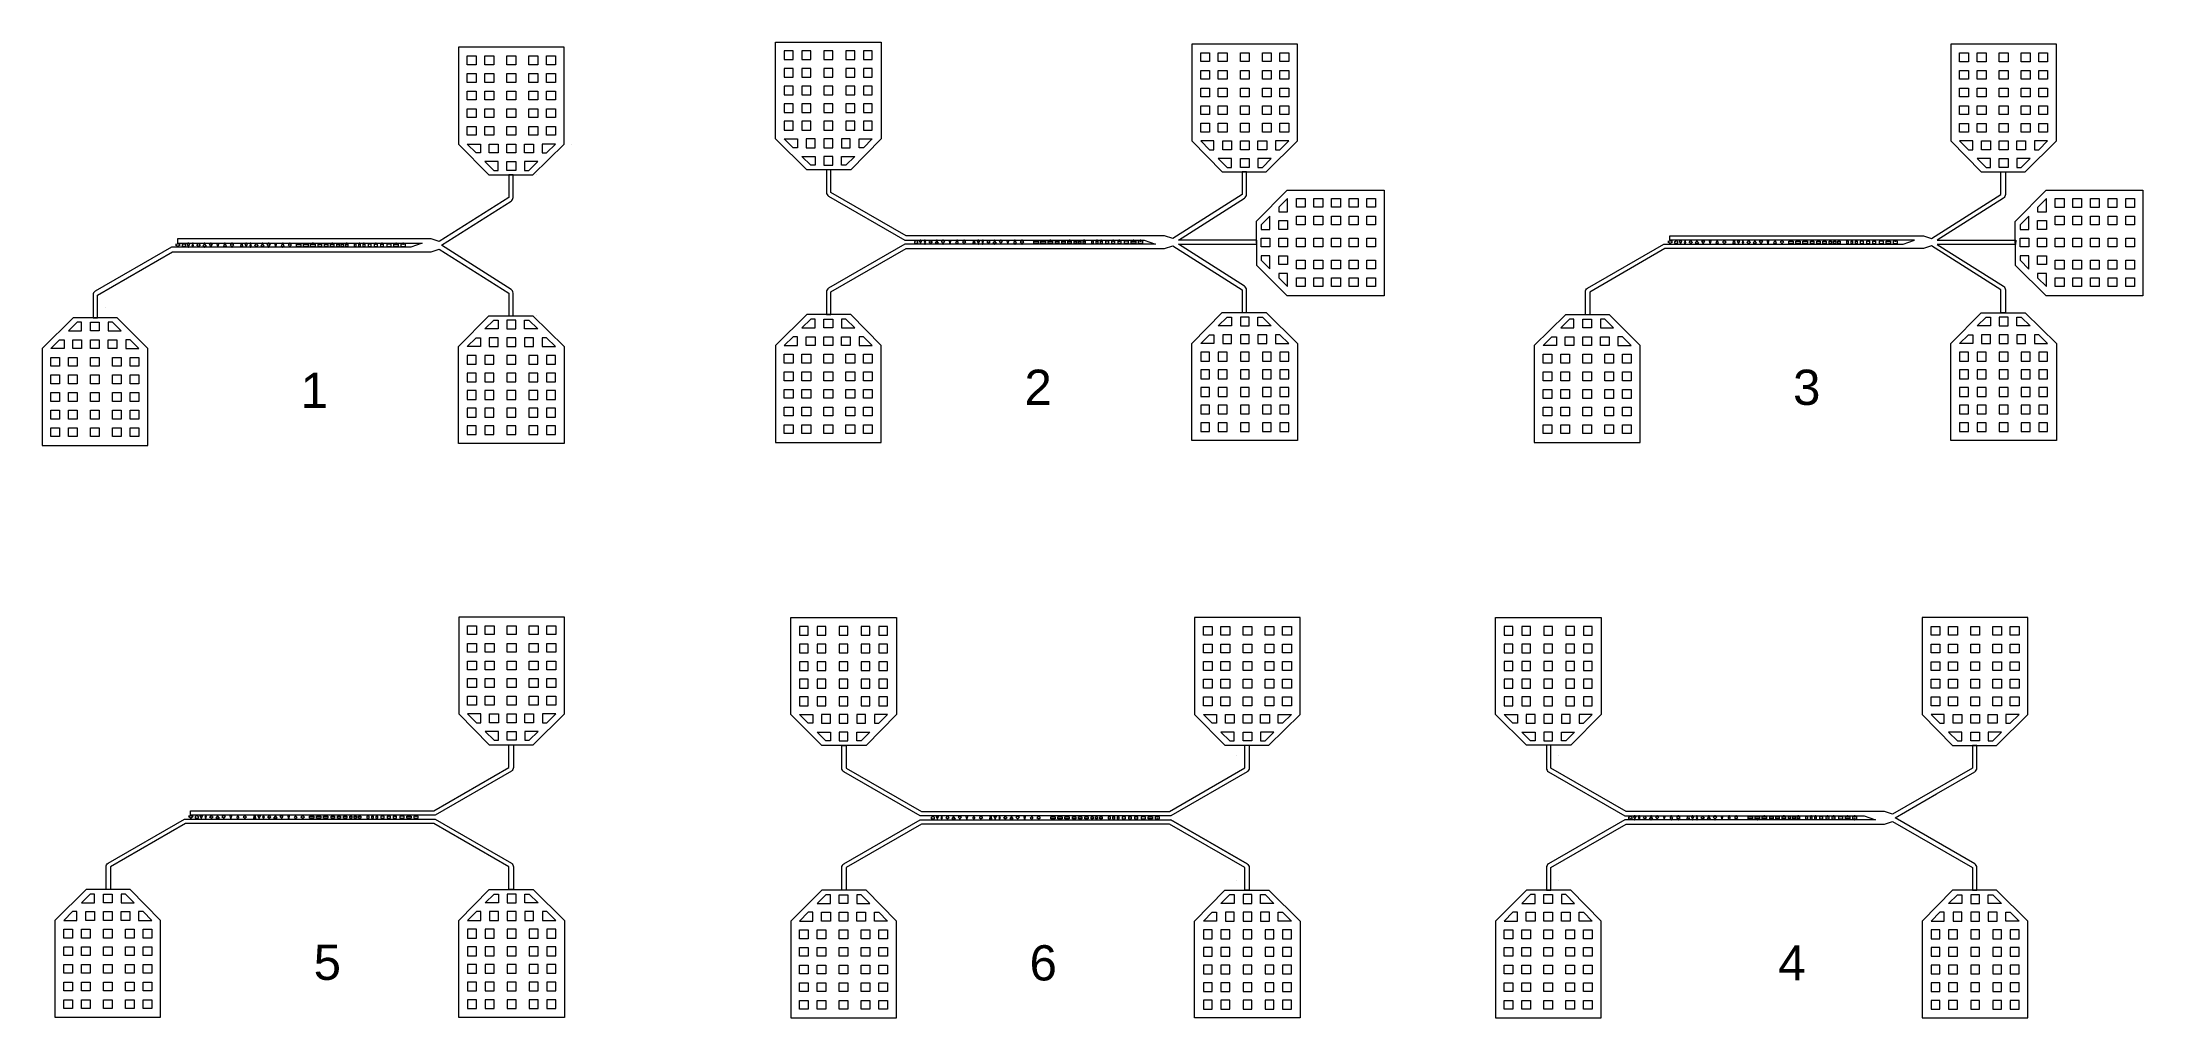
# Model space of a CAD drawing. Extents: x 1000 to 49000, y 2919 to 77300.
# Drawn here: x 1148 to 48852, y 2919 to 25081 of the extents above; entities that cross this region are included whole.
import ezdxf

# ---------------------------------------------------------------- set-up
doc = ezdxf.new("R2010")
doc.units = 13
doc.layers.add('Inner', color=4, linetype='Continuous', lineweight=0, true_color=0x00ffff)
doc.layers.add('Outer', color=1, linetype='Continuous', lineweight=0, true_color=0xff0000)
doc.styles.add('textstyle64', font='')
doc.styles.add('textstyle65', font='')
doc.styles.add('textstyle66', font='')
doc.styles.add('textstyle67', font='')
doc.styles.add('textstyle68', font='')
doc.styles.add('textstyle69', font='')
doc.styles.get('textstyle64').set_extended_font_data('Arial')
doc.styles.get('textstyle65').set_extended_font_data('Arial')
doc.styles.get('textstyle66').set_extended_font_data('Arial')
doc.styles.get('textstyle67').set_extended_font_data('Arial')
doc.styles.get('textstyle68').set_extended_font_data('Arial')
doc.styles.get('textstyle69').set_extended_font_data('Arial')

msp = doc.modelspace()

# ---------------------------------------------------------------- texts
at = {"layer": 'Outer', "char_height": 800, "attachment_point": 1}
for s, insert, style in [('2\\P', (23454.61, 17640.91), 'textstyle68'), ('3', (40906.3, 17640.34), 'textstyle69'), ('1', (7022.12, 17570.68), 'textstyle67'), ('5', (7315.55, 4585.39), 'textstyle65'), ('6', (23570.44, 4571.25), 'textstyle64'), ('4', (40570.51, 4570.68), 'textstyle66')]:
    msp.add_mtext(s, dxfattribs=dict(at, insert=insert, style=style))

# ---------------------------------------------------------------- linework, layer by layer
at = {"layer": 'Inner'}
for p, q in [((13169.01, 22764.49), (13169.01, 22764.49)), ((17800.75, 22880.65), (17800.75, 22880.65)), ((29656.84, 22834.71), (29656.84, 22834.71)), ((29656.84, 22834.71), (29656.84, 22834.71)), ((46888.03, 22834.14), (46888.03, 22834.14)), ((46888.03, 22834.14), (46888.03, 22834.14)), ((12369.01, 22064.49), (12369.01, 22064.49)), ((28856.84, 22134.71), (28856.84, 22134.71)), ((29428.84, 19327.06), (29428.84, 19327.06)), ((46660.02, 19326.49), (46660.02, 19326.49)), ((1947.74, 18819.74), (1947.74, 18819.74)), ((2587.6, 19042.6), (2587.6, 19042.6)), ((12369.01, 18864.84), (12369.01, 18864.84)), ((28856.84, 18935.06), (28856.84, 18935.06)), ((35831.92, 18889.39), (35831.92, 18889.39)), ((46088.03, 18934.49), (46088.03, 18934.49)), ((29656.84, 18235.06), (29656.84, 18235.06)), ((46888.03, 18234.49), (46888.03, 18234.49)), ((18147.67, 9810.16), (18147.67, 9810.16)), ((18147.67, 9810.16), (18147.67, 9810.16)), ((29717.36, 9811), (29717.36, 9811)), ((29717.36, 9811), (29717.36, 9811)), ((18947.67, 9110.16), (18947.67, 9110.16)), ((28277.52, 8887.29), (28277.52, 8887.29)), ((35587.6, 8886.72), (35587.6, 8886.72)), ((28511, 6420.13), (26778.87, 7420.23)), ((2241.17, 5834.44), (2241.17, 5834.44)), ((18947.68, 5819.46), (18947.68, 5819.46)), ((28277.52, 6043.17), (28277.52, 6043.17)), ((35587.6, 6042.6), (35587.6, 6042.6)), ((13010.87, 5133.6), (13010.87, 5133.6)), ((34147.74, 5119.74), (34147.74, 5119.74)), ((34147.74, 5119.74), (34147.74, 5119.74))]:
    msp.add_line(p, q, dxfattribs=at)
for points in [[(13003.85, 24964.49), (10603.85, 24964.49), (10603.85, 22764.49), (11293.85, 22064.49), (12293.85, 22064.49), (13003.85, 22764.49), (13003.85, 22764.49), (13003.85, 24964.49)], [(19510.75, 22180.65), (18510.75, 22180.65), (17800.75, 22880.65), (17800.75, 22880.65), (17800.75, 25080.65), (20200.75, 25080.65), (20200.75, 22880.65), (19510.75, 22180.65)], [(29656.84, 25034.71), (27256.84, 25034.71), (27256.84, 22834.71), (27946.84, 22134.71), (28946.84, 22134.71), (29656.84, 22834.71), (29656.84, 25034.71)], [(46888.03, 25034.14), (44488.03, 25034.14), (44488.03, 22834.14), (45178.03, 22134.14), (46178.03, 22134.14), (46888.03, 22834.14), (46888.03, 25034.14)], [(28728.07, 20009.07), (28721.07, 21009.07), (29421.07, 21719.07), (29421.07, 21719.07), (31621.07, 21719.07), (31621.07, 19319.07), (29421.07, 19319.07), (28728.07, 20009.07)], [(45959.26, 20008.5), (45952.26, 21008.5), (46652.26, 21718.5), (46652.26, 21718.5), (48852.26, 21718.5), (48852.26, 19318.5), (46652.26, 19318.5), (45959.26, 20008.5)], [(20997.02, 20509.88), (20997.02, 20489.88), (20994.02, 20489.88), (20994.02, 20509.88), (20975.9, 20507.09), (20963.43, 20511.17), (20963.43, 20551.17), (20983.02, 20559.88), (20983.02, 20579.88), (21008.02, 20579.88), (21008.02, 20559.88), (21027.61, 20551.17), (21027.61, 20511.17), (21015.13, 20507.09), (20997.02, 20509.88)], [(21085.52, 20559.88), (21065.52, 20562.45), (21094.03, 20509.88), (21094.03, 20489.88), (21097.03, 20489.88), (21097.03, 20509.88), (21125.52, 20562.45), (21105.52, 20559.88), (21105.52, 20579.88), (21085.52, 20579.88), (21085.52, 20559.88)], [(21188.02, 20559.88), (21175.52, 20532.45), (21193.99, 20509.88), (21193.99, 20489.88), (21196.99, 20489.88), (21196.99, 20509.88), (21215.52, 20532.45), (21203.02, 20559.88), (21203.02, 20579.78), (21203.02, 20579.88), (21188.02, 20579.88), (21188.02, 20559.88)], [(21338.02, 20559.88), (21365.52, 20532.45), (21327.02, 20509.88), (21327.02, 20489.88), (21324.02, 20489.88), (21324.02, 20509.88), (21285.52, 20532.45), (21313.02, 20559.88), (21313.02, 20579.88), (21338.02, 20579.88), (21338.02, 20559.88)], [(21473.02, 20579.78), (21473.02, 20579.88), (21458.02, 20579.88), (21458.02, 20559.88), (21425.52, 20512.45), (21463.91, 20509.88), (21463.91, 20489.88), (21466.91, 20489.88), (21466.91, 20509.88), (21505.52, 20512.45), (21473.02, 20559.88), (21473.02, 20579.78)], [(21615.52, 20579.88), (21595.52, 20579.88), (21595.52, 20559.88), (21565.52, 20552.45), (21604, 20509.88), (21604, 20489.88), (21607, 20489.88), (21607, 20509.88), (21645.52, 20552.45), (21615.52, 20559.88), (21615.52, 20579.88)], [(21778.02, 20559.88), (21766.98, 20509.88), (21766.98, 20489.88), (21763.98, 20489.88), (21763.98, 20509.88), (21753.02, 20559.88), (21753.02, 20579.88), (21778.02, 20579.88), (21778.02, 20559.88)], [(21918.02, 20559.88), (21893.02, 20527.32), (21924.01, 20509.88), (21924.01, 20489.88), (21927.01, 20489.88), (21927.01, 20509.88), (21958.02, 20527.32), (21933.02, 20559.88), (21933.02, 20579.78), (21933.02, 20579.88), (21918.02, 20579.88), (21918.02, 20559.88)], [(22095.52, 20579.88), (22075.52, 20579.88), (22075.52, 20559.88), (22045.52, 20542.45), (22084.02, 20509.88), (22084.02, 20489.88), (22087.02, 20489.88), (22087.02, 20509.88), (22125.52, 20542.45), (22095.52, 20559.88), (22095.52, 20579.88)], [(22296.06, 20579.88), (22321.06, 20579.88), (22321.06, 20559.88), (22328.17, 20507.09), (22311.06, 20509.88), (22311.06, 20489.88), (22306.06, 20489.88), (22306.06, 20509.88), (22288.95, 20507.09), (22296.06, 20559.88), (22296.06, 20579.88)], [(22378.56, 20562.45), (22406.06, 20509.88), (22406.06, 20489.88), (22411.06, 20489.88), (22411.06, 20509.88), (22438.56, 20562.45), (22418.56, 20559.88), (22418.56, 20579.88), (22398.56, 20579.88), (22398.56, 20559.88), (22378.56, 20562.45)], [(22516.06, 20579.78), (22516.06, 20579.88), (22501.06, 20579.88), (22501.06, 20559.88), (22488.56, 20532.45), (22506.06, 20509.88), (22506.06, 20489.88), (22511.06, 20489.88), (22511.06, 20509.88), (22528.56, 20532.45), (22516.06, 20559.88), (22516.06, 20579.78)], [(22626.06, 20579.88), (22651.06, 20579.88), (22651.06, 20559.88), (22678.56, 20532.45), (22641.06, 20509.88), (22641.06, 20489.88), (22636.06, 20489.88), (22636.06, 20509.88), (22598.56, 20532.45), (22626.06, 20559.88), (22626.06, 20579.88)], [(22771.06, 20559.88), (22738.56, 20512.45), (22776.06, 20509.88), (22776.06, 20489.88), (22781.06, 20489.88), (22781.06, 20509.88), (22818.56, 20512.45), (22786.06, 20559.88), (22786.06, 20579.78), (22786.06, 20579.88), (22771.06, 20579.88), (22771.06, 20559.88)], [(22928.56, 20579.88), (22908.56, 20579.88), (22908.56, 20559.88), (22878.56, 20552.45), (22916.06, 20509.88), (22916.06, 20489.88), (22921.06, 20489.88), (22921.06, 20509.88), (22958.56, 20552.45), (22928.56, 20559.88), (22928.56, 20579.88)], [(23066.06, 20579.88), (23091.06, 20579.88), (23091.06, 20559.88), (23081.06, 20509.88), (23081.06, 20489.88), (23076.06, 20489.88), (23076.06, 20509.88), (23066.06, 20559.88), (23066.06, 20579.88)], [(23231.06, 20579.88), (23231.06, 20559.88), (23206.06, 20527.32), (23236.06, 20509.88), (23236.06, 20489.88), (23241.06, 20489.88), (23241.06, 20509.88), (23271.06, 20527.32), (23246.06, 20559.88), (23246.06, 20579.78), (23246.06, 20579.88), (23231.06, 20579.88)], [(23408.56, 20579.88), (23388.56, 20579.88), (23388.56, 20559.88), (23358.56, 20542.45), (23396.06, 20509.88), (23396.06, 20489.88), (23401.06, 20489.88), (23401.06, 20509.88), (23438.56, 20542.45), (23408.56, 20559.88), (23408.56, 20579.88)], [(23770.33, 20559.88), (23770.33, 20509.88), (23670.33, 20509.88), (23670.33, 20559.88), (23770.33, 20559.88)], [(23710.33, 20579.88), (23730.33, 20579.88), (23730.33, 20559.88), (23710.33, 20559.88), (23710.33, 20579.88)], [(23930.33, 20559.88), (23930.33, 20509.88), (23830.33, 20509.88), (23830.33, 20559.88), (23930.33, 20559.88)], [(23872.83, 20579.78), (23872.83, 20579.88), (23887.83, 20579.88), (23887.83, 20559.88), (23872.83, 20559.88), (23872.83, 20579.78)], [(24090.33, 20509.88), (23990.33, 20509.88), (23990.33, 20559.88), (24090.33, 20559.88), (24090.33, 20509.88)], [(24052.83, 20579.88), (24027.83, 20579.88), (24027.83, 20559.88), (24052.83, 20559.88), (24052.83, 20579.88)], [(24237.83, 20509.88), (24162.83, 20509.88), (24162.83, 20559.88), (24237.83, 20559.88), (24237.83, 20509.88)], [(24210.33, 20559.88), (24190.33, 20559.88), (24190.33, 20579.88), (24210.33, 20579.88), (24210.33, 20559.88)], [(24377.83, 20559.88), (24377.83, 20509.88), (24302.83, 20509.88), (24302.83, 20559.88), (24377.83, 20559.88)], [(24332.83, 20579.78), (24332.83, 20579.88), (24347.83, 20579.88), (24347.83, 20559.88), (24332.83, 20559.88), (24332.83, 20579.78)], [(24517.83, 20559.88), (24517.83, 20509.88), (24442.83, 20509.88), (24442.83, 20559.88), (24517.83, 20559.88)], [(24492.83, 20579.88), (24467.83, 20579.88), (24467.83, 20559.88), (24492.83, 20559.88), (24492.83, 20579.88)], [(24635.33, 20559.88), (24635.33, 20509.88), (24585.33, 20509.88), (24585.33, 20559.88), (24635.33, 20559.88)], [(24617.83, 20559.88), (24602.83, 20559.88), (24602.83, 20579.78), (24602.83, 20579.88), (24617.83, 20579.88), (24617.83, 20559.88)], [(24735.33, 20559.88), (24735.33, 20509.88), (24685.33, 20509.88), (24685.33, 20559.88), (24735.33, 20559.88)], [(24720.33, 20559.88), (24700.33, 20559.88), (24700.33, 20579.88), (24720.33, 20579.88), (24720.33, 20559.88)], [(24835.33, 20509.88), (24785.33, 20509.88), (24785.33, 20559.88), (24835.33, 20559.88), (24835.33, 20509.88)], [(24822.83, 20579.88), (24797.83, 20579.88), (24797.83, 20559.88), (24822.83, 20559.88), (24822.83, 20579.88)], [(24975.33, 20559.88), (24975.33, 20509.88), (25025.33, 20509.88), (25025.33, 20559.88), (24975.33, 20559.88)], [(25012.83, 20559.88), (24987.83, 20559.88), (24987.83, 20579.88), (25012.83, 20579.88), (25012.83, 20559.88)], [(25125.33, 20559.88), (25075.33, 20559.88), (25075.33, 20509.88), (25125.33, 20509.88), (25125.33, 20559.88)], [(25110.33, 20579.88), (25090.33, 20579.88), (25090.33, 20559.88), (25110.33, 20559.88), (25110.33, 20579.88)], [(25175.33, 20559.88), (25175.33, 20509.88), (25225.33, 20509.88), (25225.33, 20559.88), (25175.33, 20559.88)], [(25192.83, 20559.88), (25207.83, 20559.88), (25207.83, 20579.78), (25207.83, 20579.88), (25192.83, 20579.88), (25192.83, 20559.88)], [(25292.83, 20559.88), (25292.83, 20509.88), (25367.83, 20509.88), (25367.83, 20559.88), (25292.83, 20559.88)], [(25342.83, 20559.88), (25317.83, 20559.88), (25317.83, 20579.88), (25342.83, 20579.88), (25342.83, 20559.88)], [(25432.83, 20559.88), (25432.83, 20509.88), (25507.83, 20509.88), (25507.83, 20559.88), (25432.83, 20559.88)], [(25477.83, 20579.78), (25477.83, 20579.88), (25462.83, 20579.88), (25462.83, 20559.88), (25477.83, 20559.88), (25477.83, 20579.78)], [(25572.83, 20559.88), (25572.83, 20509.88), (25647.83, 20509.88), (25647.83, 20559.88), (25572.83, 20559.88)], [(25620.33, 20579.88), (25600.33, 20579.88), (25600.33, 20559.88), (25620.33, 20559.88), (25620.33, 20579.88)], [(25720.33, 20559.88), (25720.33, 20509.88), (25820.33, 20509.88), (25820.33, 20559.88), (25720.33, 20559.88)], [(25782.83, 20559.88), (25757.83, 20559.88), (25757.83, 20579.88), (25782.83, 20579.88), (25782.83, 20559.88)], [(25980.2, 20509.88), (25880.2, 20509.88), (25880.2, 20559.88), (25980.2, 20559.88), (25980.2, 20509.88)], [(25937.83, 20579.78), (25937.83, 20579.88), (25922.83, 20579.88), (25922.83, 20559.88), (25937.83, 20559.88), (25937.83, 20579.78)], [(26040.33, 20559.88), (26040.33, 20509.88), (26140.33, 20509.88), (26140.33, 20559.88), (26040.33, 20559.88)], [(26080.33, 20559.88), (26100.33, 20559.88), (26100.33, 20579.88), (26080.33, 20579.88), (26080.33, 20559.88)], [(38114.93, 20509.32), (38114.93, 20489.32), (38117.93, 20489.32), (38117.93, 20509.32), (38166.78, 20554.32), (38126.43, 20559.32), (38126.43, 20579.32), (38106.43, 20579.32), (38106.43, 20559.32), (38066.08, 20554.32), (38114.93, 20509.32)], [(38256.13, 20509.32), (38256.13, 20489.32), (38253.13, 20489.32), (38253.13, 20509.32), (38235.01, 20506.52), (38222.54, 20510.6), (38222.54, 20550.6), (38242.13, 20559.32), (38242.13, 20579.32), (38267.13, 20579.32), (38267.13, 20559.32), (38286.72, 20550.6), (38286.72, 20510.6), (38274.24, 20506.52), (38256.13, 20509.32)], [(38344.63, 20559.32), (38324.63, 20561.88), (38353.14, 20509.32), (38353.14, 20489.32), (38356.14, 20489.32), (38356.14, 20509.32), (38384.63, 20561.88), (38364.63, 20559.32), (38364.63, 20579.32), (38344.63, 20579.32), (38344.63, 20559.32)], [(38447.13, 20559.32), (38434.63, 20531.88), (38453.1, 20509.32), (38453.1, 20489.32), (38456.1, 20489.32), (38456.1, 20509.32), (38474.63, 20531.88), (38462.13, 20559.32), (38462.13, 20579.22), (38462.13, 20579.32), (38447.13, 20579.32), (38447.13, 20559.32)], [(38597.13, 20559.32), (38624.63, 20531.88), (38586.13, 20509.32), (38586.13, 20489.32), (38583.13, 20489.32), (38583.13, 20509.32), (38544.63, 20531.88), (38572.13, 20559.32), (38572.13, 20579.32), (38597.13, 20579.32), (38597.13, 20559.32)], [(38732.13, 20579.22), (38732.13, 20579.32), (38717.13, 20579.32), (38717.13, 20559.32), (38684.63, 20511.88), (38723.02, 20509.32), (38723.02, 20489.32), (38726.02, 20489.32), (38726.02, 20509.32), (38764.63, 20511.88), (38732.13, 20559.32), (38732.13, 20579.22)], [(38874.63, 20579.32), (38854.63, 20579.32), (38854.63, 20559.32), (38824.63, 20551.88), (38863.11, 20509.32), (38863.11, 20489.32), (38866.11, 20489.32), (38866.11, 20509.32), (38904.63, 20551.88), (38874.63, 20559.32), (38874.63, 20579.32)], [(39037.13, 20559.32), (39026.09, 20509.32), (39026.09, 20489.32), (39023.09, 20489.32), (39023.09, 20509.32), (39012.13, 20559.32), (39012.13, 20579.32), (39037.13, 20579.32), (39037.13, 20559.32)], [(39177.13, 20559.32), (39152.13, 20526.75), (39183.12, 20509.32), (39183.12, 20489.32), (39186.12, 20489.32), (39186.12, 20509.32), (39217.13, 20526.75), (39192.13, 20559.32), (39192.13, 20579.22), (39192.13, 20579.32), (39177.13, 20579.32), (39177.13, 20559.32)], [(39354.63, 20579.32), (39334.63, 20579.32), (39334.63, 20559.32), (39304.63, 20541.88), (39343.13, 20509.32), (39343.13, 20489.32), (39346.13, 20489.32), (39346.13, 20509.32), (39384.63, 20541.88), (39354.63, 20559.32), (39354.63, 20579.32)], [(39555.17, 20579.32), (39580.17, 20579.32), (39580.17, 20559.32), (39587.28, 20506.52), (39570.17, 20509.32), (39570.17, 20489.32), (39565.17, 20489.32), (39565.17, 20509.32), (39548.06, 20506.52), (39555.17, 20559.32), (39555.17, 20579.32)], [(39637.67, 20561.88), (39665.17, 20509.32), (39665.17, 20489.32), (39670.17, 20489.32), (39670.17, 20509.32), (39697.67, 20561.88), (39677.67, 20559.32), (39677.67, 20579.32), (39657.67, 20579.32), (39657.67, 20559.32), (39637.67, 20561.88)], [(39775.17, 20579.22), (39775.17, 20579.32), (39760.17, 20579.32), (39760.17, 20559.32), (39747.67, 20531.88), (39765.17, 20509.32), (39765.17, 20489.32), (39770.17, 20489.32), (39770.17, 20509.32), (39787.67, 20531.88), (39775.17, 20559.32), (39775.17, 20579.22)], [(39885.17, 20579.32), (39910.17, 20579.32), (39910.17, 20559.32), (39937.67, 20531.88), (39900.17, 20509.32), (39900.17, 20489.32), (39895.17, 20489.32), (39895.17, 20509.32), (39857.67, 20531.88), (39885.17, 20559.32), (39885.17, 20579.32)], [(40030.17, 20559.32), (39997.67, 20511.88), (40035.17, 20509.32), (40035.17, 20489.32), (40040.17, 20489.32), (40040.17, 20509.32), (40077.67, 20511.88), (40045.17, 20559.32), (40045.17, 20579.22), (40045.17, 20579.32), (40030.17, 20579.32), (40030.17, 20559.32)], [(40187.67, 20579.32), (40167.67, 20579.32), (40167.67, 20559.32), (40137.67, 20551.88), (40175.17, 20509.32), (40175.17, 20489.32), (40180.17, 20489.32), (40180.17, 20509.32), (40217.67, 20551.88), (40187.67, 20559.32), (40187.67, 20579.32)], [(40325.17, 20579.32), (40350.17, 20579.32), (40350.17, 20559.32), (40340.17, 20509.32), (40340.17, 20489.32), (40335.17, 20489.32), (40335.17, 20509.32), (40325.17, 20559.32), (40325.17, 20579.32)], [(40490.17, 20579.32), (40490.17, 20559.32), (40465.17, 20526.75), (40495.17, 20509.32), (40495.17, 20489.32), (40500.17, 20489.32), (40500.17, 20509.32), (40530.17, 20526.75), (40505.17, 20559.32), (40505.17, 20579.22), (40505.17, 20579.32), (40490.17, 20579.32)], [(40667.67, 20579.32), (40647.67, 20579.32), (40647.67, 20559.32), (40617.67, 20541.88), (40655.17, 20509.32), (40655.17, 20489.32), (40660.17, 20489.32), (40660.17, 20509.32), (40697.67, 20541.88), (40667.67, 20559.32), (40667.67, 20579.32)], [(40911.63, 20559.32), (40911.63, 20509.32), (40811.63, 20509.32), (40811.63, 20559.32), (40911.63, 20559.32)], [(40851.63, 20579.32), (40871.63, 20579.32), (40871.63, 20559.32), (40851.63, 20559.32), (40851.63, 20579.32)], [(41071.63, 20559.32), (41071.63, 20509.32), (40971.63, 20509.32), (40971.63, 20559.32), (41071.63, 20559.32)], [(41014.13, 20579.22), (41014.13, 20579.32), (41029.13, 20579.32), (41029.13, 20559.32), (41014.13, 20559.32), (41014.13, 20579.22)], [(41231.63, 20509.32), (41131.63, 20509.32), (41131.63, 20559.32), (41231.63, 20559.32), (41231.63, 20509.32)], [(41194.13, 20579.32), (41169.13, 20579.32), (41169.13, 20559.32), (41194.13, 20559.32), (41194.13, 20579.32)], [(41379.13, 20509.32), (41304.13, 20509.32), (41304.13, 20559.32), (41379.13, 20559.32), (41379.13, 20509.32)], [(41351.63, 20559.32), (41331.63, 20559.32), (41331.63, 20579.32), (41351.63, 20579.32), (41351.63, 20559.32)], [(41519.13, 20559.32), (41519.13, 20509.32), (41444.13, 20509.32), (41444.13, 20559.32), (41519.13, 20559.32)], [(41474.13, 20579.22), (41474.13, 20579.32), (41489.13, 20579.32), (41489.13, 20559.32), (41474.13, 20559.32), (41474.13, 20579.22)], [(41659.13, 20559.32), (41659.13, 20509.32), (41584.13, 20509.32), (41584.13, 20559.32), (41659.13, 20559.32)], [(41634.13, 20579.32), (41609.13, 20579.32), (41609.13, 20559.32), (41634.13, 20559.32), (41634.13, 20579.32)], [(41776.63, 20559.32), (41776.63, 20509.32), (41726.63, 20509.32), (41726.63, 20559.32), (41776.63, 20559.32)], [(41759.13, 20559.32), (41744.13, 20559.32), (41744.13, 20579.22), (41744.13, 20579.32), (41759.13, 20579.32), (41759.13, 20559.32)], [(41876.63, 20559.32), (41876.63, 20509.32), (41826.63, 20509.32), (41826.63, 20559.32), (41876.63, 20559.32)], [(41861.63, 20559.32), (41841.63, 20559.32), (41841.63, 20579.32), (41861.63, 20579.32), (41861.63, 20559.32)], [(41976.63, 20509.32), (41926.63, 20509.32), (41926.63, 20559.32), (41976.63, 20559.32), (41976.63, 20509.32)], [(41964.13, 20579.32), (41939.13, 20579.32), (41939.13, 20559.32), (41964.13, 20559.32), (41964.13, 20579.32)], [(42116.63, 20559.32), (42116.63, 20509.32), (42166.63, 20509.32), (42166.63, 20559.32), (42116.63, 20559.32)], [(42154.13, 20559.32), (42129.13, 20559.32), (42129.13, 20579.32), (42154.13, 20579.32), (42154.13, 20559.32)], [(42266.63, 20559.32), (42216.63, 20559.32), (42216.63, 20509.32), (42266.63, 20509.32), (42266.63, 20559.32)], [(42251.63, 20579.32), (42231.63, 20579.32), (42231.63, 20559.32), (42251.63, 20559.32), (42251.63, 20579.32)], [(42316.63, 20559.32), (42316.63, 20509.32), (42366.63, 20509.32), (42366.63, 20559.32), (42316.63, 20559.32)], [(42334.13, 20559.32), (42349.13, 20559.32), (42349.13, 20579.22), (42349.13, 20579.32), (42334.13, 20579.32), (42334.13, 20559.32)], [(42434.13, 20559.32), (42434.13, 20509.32), (42509.13, 20509.32), (42509.13, 20559.32), (42434.13, 20559.32)], [(42484.13, 20559.32), (42459.13, 20559.32), (42459.13, 20579.32), (42484.13, 20579.32), (42484.13, 20559.32)], [(42574.13, 20559.32), (42574.13, 20509.32), (42649.13, 20509.32), (42649.13, 20559.32), (42574.13, 20559.32)], [(42619.13, 20579.22), (42619.13, 20579.32), (42604.13, 20579.32), (42604.13, 20559.32), (42619.13, 20559.32), (42619.13, 20579.22)], [(42714.13, 20559.32), (42714.13, 20509.32), (42789.13, 20509.32), (42789.13, 20559.32), (42714.13, 20559.32)], [(42761.63, 20579.32), (42741.63, 20579.32), (42741.63, 20559.32), (42761.63, 20559.32), (42761.63, 20579.32)], [(42861.63, 20559.32), (42861.63, 20509.32), (42961.63, 20509.32), (42961.63, 20559.32), (42861.63, 20559.32)], [(42924.13, 20559.32), (42899.13, 20559.32), (42899.13, 20579.32), (42924.13, 20579.32), (42924.13, 20559.32)], [(43121.49, 20509.32), (43021.49, 20509.32), (43021.49, 20559.32), (43121.49, 20559.32), (43121.49, 20509.32)], [(43079.13, 20579.22), (43079.13, 20579.32), (43064.13, 20579.32), (43064.13, 20559.32), (43079.13, 20559.32), (43079.13, 20579.22)], [(43181.63, 20559.32), (43181.63, 20509.32), (43281.63, 20509.32), (43281.63, 20559.32), (43181.63, 20559.32)], [(43221.63, 20559.32), (43241.63, 20559.32), (43241.63, 20579.32), (43221.63, 20579.32), (43221.63, 20559.32)], [(4230.75, 20439.66), (4230.75, 20419.66), (4233.75, 20419.66), (4233.75, 20439.66), (4282.6, 20484.66), (4242.25, 20489.66), (4242.25, 20509.66), (4222.25, 20509.66), (4222.25, 20489.66), (4181.9, 20484.66), (4230.75, 20439.66)], [(4371.95, 20439.66), (4371.95, 20419.66), (4368.95, 20419.66), (4368.95, 20439.66), (4350.84, 20436.86), (4338.36, 20440.94), (4338.36, 20480.94), (4357.95, 20489.66), (4357.95, 20509.66), (4382.95, 20509.66), (4382.95, 20489.66), (4402.54, 20480.94), (4402.54, 20440.94), (4390.06, 20436.86), (4371.95, 20439.66)], [(4460.45, 20489.66), (4440.45, 20492.22), (4468.96, 20439.66), (4468.96, 20419.66), (4471.96, 20419.66), (4471.96, 20439.66), (4500.45, 20492.22), (4480.45, 20489.66), (4480.45, 20509.66), (4460.45, 20509.66), (4460.45, 20489.66)], [(4562.95, 20489.66), (4550.45, 20462.22), (4568.92, 20439.66), (4568.92, 20419.66), (4571.92, 20419.66), (4571.92, 20439.66), (4590.45, 20462.22), (4577.95, 20489.66), (4577.95, 20509.56), (4577.95, 20509.66), (4562.95, 20509.66), (4562.95, 20489.66)], [(4712.95, 20489.66), (4740.45, 20462.22), (4701.95, 20439.66), (4701.95, 20419.66), (4698.95, 20419.66), (4698.95, 20439.66), (4660.45, 20462.22), (4687.95, 20489.66), (4687.95, 20509.66), (4712.95, 20509.66), (4712.95, 20489.66)], [(4847.95, 20509.56), (4847.95, 20509.66), (4832.95, 20509.66), (4832.95, 20489.66), (4800.45, 20442.22), (4838.84, 20439.66), (4838.84, 20419.66), (4841.84, 20419.66), (4841.84, 20439.66), (4880.45, 20442.22), (4847.95, 20489.66), (4847.95, 20509.56)], [(4990.45, 20509.66), (4970.45, 20509.66), (4970.45, 20489.66), (4940.45, 20482.22), (4978.94, 20439.66), (4978.94, 20419.66), (4981.94, 20419.66), (4981.94, 20439.66), (5020.45, 20482.22), (4990.45, 20489.66), (4990.45, 20509.66)], [(5152.95, 20489.66), (5141.91, 20439.66), (5141.91, 20419.66), (5138.91, 20419.66), (5138.91, 20439.66), (5127.95, 20489.66), (5127.95, 20509.66), (5152.95, 20509.66), (5152.95, 20489.66)], [(5292.95, 20489.66), (5267.95, 20457.1), (5298.94, 20439.66), (5298.94, 20419.66), (5301.94, 20419.66), (5301.94, 20439.66), (5332.95, 20457.1), (5307.95, 20489.66), (5307.95, 20509.56), (5307.95, 20509.66), (5292.95, 20509.66), (5292.95, 20489.66)], [(5470.45, 20509.66), (5450.45, 20509.66), (5450.45, 20489.66), (5420.45, 20472.22), (5458.95, 20439.66), (5458.95, 20419.66), (5461.95, 20419.66), (5461.95, 20439.66), (5500.45, 20472.22), (5470.45, 20489.66), (5470.45, 20509.66)], [(5670.99, 20509.66), (5695.99, 20509.66), (5695.99, 20489.66), (5703.1, 20436.86), (5685.99, 20439.66), (5685.99, 20419.66), (5680.99, 20419.66), (5680.99, 20439.66), (5663.88, 20436.86), (5670.99, 20489.66), (5670.99, 20509.66)], [(5753.49, 20492.22), (5780.99, 20439.66), (5780.99, 20419.66), (5785.99, 20419.66), (5785.99, 20439.66), (5813.49, 20492.22), (5793.49, 20489.66), (5793.49, 20509.66), (5773.49, 20509.66), (5773.49, 20489.66), (5753.49, 20492.22)], [(5890.99, 20509.56), (5890.99, 20509.66), (5875.99, 20509.66), (5875.99, 20489.66), (5863.49, 20462.22), (5880.99, 20439.66), (5880.99, 20419.66), (5885.99, 20419.66), (5885.99, 20439.66), (5903.49, 20462.22), (5890.99, 20489.66), (5890.99, 20509.56)], [(6000.99, 20509.66), (6025.99, 20509.66), (6025.99, 20489.66), (6053.49, 20462.22), (6015.99, 20439.66), (6015.99, 20419.66), (6010.99, 20419.66), (6010.99, 20439.66), (5973.49, 20462.22), (6000.99, 20489.66), (6000.99, 20509.66)], [(6145.99, 20489.66), (6113.49, 20442.22), (6150.99, 20439.66), (6150.99, 20419.66), (6155.99, 20419.66), (6155.99, 20439.66), (6193.49, 20442.22), (6160.99, 20489.66), (6160.99, 20509.56), (6160.99, 20509.66), (6145.99, 20509.66), (6145.99, 20489.66)], [(6303.49, 20509.66), (6283.49, 20509.66), (6283.49, 20489.66), (6253.49, 20482.22), (6290.99, 20439.66), (6290.99, 20419.66), (6295.99, 20419.66), (6295.99, 20439.66), (6333.49, 20482.22), (6303.49, 20489.66), (6303.49, 20509.66)], [(6440.99, 20509.66), (6465.99, 20509.66), (6465.99, 20489.66), (6455.99, 20439.66), (6455.99, 20419.66), (6450.99, 20419.66), (6450.99, 20439.66), (6440.99, 20489.66), (6440.99, 20509.66)], [(6605.99, 20509.66), (6605.99, 20489.66), (6580.99, 20457.1), (6610.99, 20439.66), (6610.99, 20419.66), (6615.99, 20419.66), (6615.99, 20439.66), (6645.99, 20457.1), (6620.99, 20489.66), (6620.99, 20509.56), (6620.99, 20509.66), (6605.99, 20509.66)], [(6783.49, 20509.66), (6763.49, 20509.66), (6763.49, 20489.66), (6733.49, 20472.22), (6770.99, 20439.66), (6770.99, 20419.66), (6775.99, 20419.66), (6775.99, 20439.66), (6813.49, 20472.22), (6783.49, 20489.66), (6783.49, 20509.66)], [(7027.45, 20489.66), (7027.45, 20439.66), (6927.45, 20439.66), (6927.45, 20489.66), (7027.45, 20489.66)], [(6967.45, 20509.66), (6987.45, 20509.66), (6987.45, 20489.66), (6967.45, 20489.66), (6967.45, 20509.66)], [(6979.95, 20419.66), (6974.95, 20419.66), (6974.95, 20439.66), (6979.95, 20439.66), (6979.95, 20419.66)], [(7187.45, 20489.66), (7187.45, 20439.66), (7087.45, 20439.66), (7087.45, 20489.66), (7187.45, 20489.66)], [(7129.95, 20509.56), (7129.95, 20509.66), (7144.95, 20509.66), (7144.95, 20489.66), (7129.95, 20489.66), (7129.95, 20509.56)], [(7134.95, 20419.66), (7139.95, 20419.66), (7139.95, 20439.66), (7134.95, 20439.66), (7134.95, 20419.66)], [(7347.45, 20439.66), (7247.45, 20439.66), (7247.45, 20489.66), (7347.45, 20489.66), (7347.45, 20439.66)], [(7309.95, 20509.66), (7284.95, 20509.66), (7284.95, 20489.66), (7309.95, 20489.66), (7309.95, 20509.66)], [(7299.95, 20419.66), (7294.95, 20419.66), (7294.95, 20439.66), (7299.95, 20439.66), (7299.95, 20419.66)], [(7494.95, 20439.66), (7419.95, 20439.66), (7419.95, 20489.66), (7494.95, 20489.66), (7494.95, 20439.66)], [(7467.45, 20489.66), (7447.45, 20489.66), (7447.45, 20509.66), (7467.45, 20509.66), (7467.45, 20489.66)], [(7459.95, 20419.66), (7454.95, 20419.66), (7454.95, 20439.66), (7459.95, 20439.66), (7459.95, 20419.66)], [(7634.95, 20489.66), (7634.95, 20439.66), (7559.95, 20439.66), (7559.95, 20489.66), (7634.95, 20489.66)], [(7589.95, 20509.56), (7589.95, 20509.66), (7604.95, 20509.66), (7604.95, 20489.66), (7589.95, 20489.66), (7589.95, 20509.56)], [(7599.95, 20419.66), (7594.95, 20419.66), (7594.95, 20439.66), (7599.95, 20439.66), (7599.95, 20419.66)], [(7774.95, 20489.66), (7774.95, 20439.66), (7699.95, 20439.66), (7699.95, 20489.66), (7774.95, 20489.66)], [(7749.95, 20509.66), (7724.95, 20509.66), (7724.95, 20489.66), (7749.95, 20489.66), (7749.95, 20509.66)], [(7739.95, 20419.66), (7734.95, 20419.66), (7734.95, 20439.66), (7739.95, 20439.66), (7739.95, 20419.66)], [(7892.45, 20489.66), (7892.45, 20439.66), (7842.45, 20439.66), (7842.45, 20489.66), (7892.45, 20489.66)], [(7874.95, 20489.66), (7859.95, 20489.66), (7859.95, 20509.56), (7859.95, 20509.66), (7874.95, 20509.66), (7874.95, 20489.66)], [(7869.95, 20419.66), (7864.95, 20419.66), (7864.95, 20439.66), (7869.95, 20439.66), (7869.95, 20419.66)], [(7992.45, 20489.66), (7992.45, 20439.66), (7942.45, 20439.66), (7942.45, 20489.66), (7992.45, 20489.66)], [(7977.45, 20489.66), (7957.45, 20489.66), (7957.45, 20509.66), (7977.45, 20509.66), (7977.45, 20489.66)], [(7969.95, 20419.66), (7964.95, 20419.66), (7964.95, 20439.66), (7969.95, 20439.66), (7969.95, 20419.66)], [(8092.45, 20439.66), (8042.45, 20439.66), (8042.45, 20489.66), (8092.45, 20489.66), (8092.45, 20439.66)], [(8079.95, 20509.66), (8054.95, 20509.66), (8054.95, 20489.66), (8079.95, 20489.66), (8079.95, 20509.66)], [(8069.95, 20419.66), (8064.95, 20419.66), (8064.95, 20439.66), (8069.95, 20439.66), (8069.95, 20419.66)], [(8232.45, 20489.66), (8232.45, 20439.66), (8282.45, 20439.66), (8282.45, 20489.66), (8232.45, 20489.66)], [(8269.95, 20489.66), (8244.95, 20489.66), (8244.95, 20509.66), (8269.95, 20509.66), (8269.95, 20489.66)], [(8259.14, 20419.66), (8256.14, 20419.66), (8256.14, 20439.66), (8259.14, 20439.66), (8259.14, 20419.66)], [(8382.45, 20489.66), (8332.45, 20489.66), (8332.45, 20439.66), (8382.45, 20439.66), (8382.45, 20489.66)], [(8367.45, 20509.66), (8347.45, 20509.66), (8347.45, 20489.66), (8367.45, 20489.66), (8367.45, 20509.66)], [(8359.1, 20419.66), (8356.1, 20419.66), (8356.1, 20439.66), (8359.1, 20439.66), (8359.1, 20419.66)], [(8432.45, 20489.66), (8432.45, 20439.66), (8482.45, 20439.66), (8482.45, 20489.66), (8432.45, 20489.66)], [(8449.95, 20489.66), (8464.95, 20489.66), (8464.95, 20509.56), (8464.95, 20509.66), (8449.95, 20509.66), (8449.95, 20489.66)], [(8459, 20419.66), (8456, 20419.66), (8456, 20439.66), (8459, 20439.66), (8459, 20419.66)], [(8549.95, 20489.66), (8549.95, 20439.66), (8624.95, 20439.66), (8624.95, 20489.66), (8549.95, 20489.66)], [(8599.95, 20489.66), (8574.95, 20489.66), (8574.95, 20509.66), (8599.95, 20509.66), (8599.95, 20489.66)], [(8588.91, 20419.66), (8585.91, 20419.66), (8585.91, 20439.66), (8588.91, 20439.66), (8588.91, 20419.66)], [(8689.95, 20489.66), (8689.95, 20439.66), (8764.95, 20439.66), (8764.95, 20489.66), (8689.95, 20489.66)], [(8734.95, 20509.56), (8734.95, 20509.66), (8719.95, 20509.66), (8719.95, 20489.66), (8734.95, 20489.66), (8734.95, 20509.56)], [(8728.7, 20419.66), (8725.7, 20419.66), (8725.7, 20439.66), (8728.7, 20439.66), (8728.7, 20419.66)], [(8829.95, 20489.66), (8829.95, 20439.66), (8904.95, 20439.66), (8904.95, 20489.66), (8829.95, 20489.66)], [(8877.45, 20509.66), (8857.45, 20509.66), (8857.45, 20489.66), (8877.45, 20489.66), (8877.45, 20509.66)], [(8868.57, 20419.66), (8865.57, 20419.66), (8865.57, 20439.66), (8868.57, 20439.66), (8868.57, 20419.66)], [(8977.45, 20489.66), (8977.45, 20439.66), (9077.45, 20439.66), (9077.45, 20489.66), (8977.45, 20489.66)], [(9039.95, 20489.66), (9014.95, 20489.66), (9014.95, 20509.66), (9039.95, 20509.66), (9039.95, 20489.66)], [(9028.83, 20419.66), (9025.83, 20419.66), (9025.83, 20439.66), (9028.83, 20439.66), (9028.83, 20419.66)], [(9237.31, 20439.66), (9137.31, 20439.66), (9137.31, 20489.66), (9237.31, 20489.66), (9237.31, 20439.66)], [(9194.95, 20509.56), (9194.95, 20509.66), (9179.95, 20509.66), (9179.95, 20489.66), (9194.95, 20489.66), (9194.95, 20509.56)], [(9188.81, 20419.66), (9185.81, 20419.66), (9185.81, 20439.66), (9188.81, 20439.66), (9188.81, 20419.66)], [(9297.45, 20489.66), (9297.45, 20439.66), (9397.45, 20439.66), (9397.45, 20489.66), (9297.45, 20489.66)], [(9337.45, 20489.66), (9357.45, 20489.66), (9357.45, 20509.66), (9337.45, 20509.66), (9337.45, 20489.66)], [(9346.05, 20419.66), (9349.05, 20419.66), (9349.05, 20439.66), (9346.05, 20439.66), (9346.05, 20419.66)], [(23722.83, 20489.88), (23717.83, 20489.88), (23717.83, 20509.88), (23722.83, 20509.88), (23722.83, 20489.88)], [(23877.83, 20489.88), (23882.83, 20489.88), (23882.83, 20509.88), (23877.83, 20509.88), (23877.83, 20489.88)], [(24042.83, 20489.88), (24037.83, 20489.88), (24037.83, 20509.88), (24042.83, 20509.88), (24042.83, 20489.88)], [(24202.83, 20489.88), (24197.83, 20489.88), (24197.83, 20509.88), (24202.83, 20509.88), (24202.83, 20489.88)], [(24342.83, 20489.88), (24337.83, 20489.88), (24337.83, 20509.88), (24342.83, 20509.88), (24342.83, 20489.88)], [(24482.83, 20489.88), (24477.83, 20489.88), (24477.83, 20509.88), (24482.83, 20509.88), (24482.83, 20489.88)], [(24612.83, 20489.88), (24607.83, 20489.88), (24607.83, 20509.88), (24612.83, 20509.88), (24612.83, 20489.88)], [(24712.83, 20489.88), (24707.83, 20489.88), (24707.83, 20509.88), (24712.83, 20509.88), (24712.83, 20489.88)], [(24812.83, 20489.88), (24807.83, 20489.88), (24807.83, 20509.88), (24812.83, 20509.88), (24812.83, 20489.88)], [(25002.02, 20489.88), (24999.02, 20489.88), (24999.02, 20509.88), (25002.02, 20509.88), (25002.02, 20489.88)], [(25101.99, 20489.88), (25098.99, 20489.88), (25098.99, 20509.88), (25101.99, 20509.88), (25101.99, 20489.88)], [(25201.89, 20489.88), (25198.89, 20489.88), (25198.89, 20509.88), (25201.89, 20509.88), (25201.89, 20489.88)], [(25331.8, 20489.88), (25328.8, 20489.88), (25328.8, 20509.88), (25331.8, 20509.88), (25331.8, 20489.88)], [(25471.58, 20489.88), (25468.58, 20489.88), (25468.58, 20509.88), (25471.58, 20509.88), (25471.58, 20489.88)], [(25611.45, 20489.88), (25608.45, 20489.88), (25608.45, 20509.88), (25611.45, 20509.88), (25611.45, 20489.88)], [(25771.71, 20489.88), (25768.71, 20489.88), (25768.71, 20509.88), (25771.71, 20509.88), (25771.71, 20489.88)], [(25931.7, 20489.88), (25928.7, 20489.88), (25928.7, 20509.88), (25931.7, 20509.88), (25931.7, 20489.88)], [(26088.93, 20489.88), (26091.93, 20489.88), (26091.93, 20509.88), (26088.93, 20509.88), (26088.93, 20489.88)], [(40864.13, 20489.32), (40859.13, 20489.32), (40859.13, 20509.32), (40864.13, 20509.32), (40864.13, 20489.32)], [(41019.13, 20489.32), (41024.13, 20489.32), (41024.13, 20509.32), (41019.13, 20509.32), (41019.13, 20489.32)], [(41184.13, 20489.32), (41179.13, 20489.32), (41179.13, 20509.32), (41184.13, 20509.32), (41184.13, 20489.32)], [(41344.13, 20489.32), (41339.13, 20489.32), (41339.13, 20509.32), (41344.13, 20509.32), (41344.13, 20489.32)], [(41484.13, 20489.32), (41479.13, 20489.32), (41479.13, 20509.32), (41484.13, 20509.32), (41484.13, 20489.32)], [(41624.13, 20489.32), (41619.13, 20489.32), (41619.13, 20509.32), (41624.13, 20509.32), (41624.13, 20489.32)], [(41754.13, 20489.32), (41749.13, 20489.32), (41749.13, 20509.32), (41754.13, 20509.32), (41754.13, 20489.32)], [(41854.13, 20489.32), (41849.13, 20489.32), (41849.13, 20509.32), (41854.13, 20509.32), (41854.13, 20489.32)], [(41954.13, 20489.32), (41949.13, 20489.32), (41949.13, 20509.32), (41954.13, 20509.32), (41954.13, 20489.32)], [(42143.31, 20489.32), (42140.31, 20489.32), (42140.31, 20509.32), (42143.31, 20509.32), (42143.31, 20489.32)], [(42243.28, 20489.32), (42240.28, 20489.32), (42240.28, 20509.32), (42243.28, 20509.32), (42243.28, 20489.32)], [(42343.18, 20489.32), (42340.18, 20489.32), (42340.18, 20509.32), (42343.18, 20509.32), (42343.18, 20489.32)], [(42473.09, 20489.32), (42470.09, 20489.32), (42470.09, 20509.32), (42473.09, 20509.32), (42473.09, 20489.32)], [(42612.88, 20489.32), (42609.88, 20489.32), (42609.88, 20509.32), (42612.88, 20509.32), (42612.88, 20489.32)], [(42752.74, 20489.32), (42749.74, 20489.32), (42749.74, 20509.32), (42752.74, 20509.32), (42752.74, 20489.32)], [(42913.01, 20489.32), (42910.01, 20489.32), (42910.01, 20509.32), (42913.01, 20509.32), (42913.01, 20489.32)], [(43072.99, 20489.32), (43069.99, 20489.32), (43069.99, 20509.32), (43072.99, 20509.32), (43072.99, 20489.32)], [(43230.22, 20489.32), (43233.22, 20489.32), (43233.22, 20509.32), (43230.22, 20509.32), (43230.22, 20489.32)], [(3547.74, 18119.74), (2857.74, 18819.74), (1857.74, 18819.74), (1147.74, 18119.74), (1147.74, 18119.74), (1147.74, 18119.74), (1147.74, 15919.74), (3547.74, 15919.74), (3547.74, 18119.74)], [(11293.85, 18864.84), (12293.85, 18864.84), (13003.85, 18164.84), (13003.85, 18164.84), (13003.85, 18164.84), (13003.85, 15964.84), (10603.85, 15964.84), (10603.85, 18164.84), (11293.85, 18864.84)], [(19510.74, 18889.96), (18510.74, 18889.96), (17800.74, 18189.96), (17800.74, 18189.96), (17800.74, 18189.96), (17800.74, 15989.96), (20200.74, 15989.96), (20200.74, 18189.96), (19510.74, 18889.96)], [(27946.84, 18935.06), (28946.84, 18935.06), (29656.84, 18235.06), (29656.84, 18235.06), (29656.84, 16035.06), (27256.84, 16035.06), (27256.84, 18235.06), (27946.84, 18935.06)], [(36741.92, 18889.39), (35741.92, 18889.39), (35031.92, 18189.39), (35031.92, 18189.39), (35031.92, 18189.39), (35031.92, 15989.39), (37431.92, 15989.39), (37431.92, 18189.39), (36741.92, 18889.39)], [(45178.03, 18934.49), (46178.03, 18934.49), (46888.03, 18234.49), (46888.03, 18234.49), (46888.03, 16034.49), (44488.03, 16034.49), (44488.03, 18234.49), (45178.03, 18934.49)], [(13010.88, 12024.29), (10610.88, 12024.29), (10610.88, 9824.29), (11300.88, 9124.29), (12300.88, 9124.29), (13010.88, 9824.29), (13010.88, 9824.29), (13010.88, 9824.29), (13010.88, 12024.29)], [(20547.67, 9810.16), (19857.67, 9110.16), (18857.67, 9110.16), (18147.67, 9810.16), (18147.67, 12010.16), (20547.67, 12010.16), (20547.67, 9810.16)], [(28007.36, 9111), (29007.36, 9111), (29717.36, 9811), (29717.36, 12011), (27317.36, 12011), (27317.36, 9811), (28007.36, 9111)], [(36547.76, 9810.43), (35857.76, 9110.43), (34857.76, 9110.43), (34147.76, 9810.43), (34147.76, 9810.43), (34147.76, 9810.43), (34147.76, 12010.43), (36547.76, 12010.43), (36547.76, 9810.43)], [(46240.03, 9810.04), (46240.03, 9810.04), (46240.03, 9810.04), (46240.03, 12010.04), (43840.03, 12010.04), (43840.03, 9810.04), (44530.03, 9110.04), (45530.03, 9110.04), (46240.03, 9810.04)], [(4524.18, 7454.36), (4524.18, 7434.36), (4527.18, 7434.36), (4527.18, 7454.36), (4576.03, 7499.36), (4535.68, 7504.36), (4535.68, 7524.36), (4515.68, 7524.36), (4515.68, 7504.36), (4475.33, 7499.36), (4524.18, 7454.36)], [(4665.38, 7454.36), (4665.38, 7434.36), (4662.38, 7434.36), (4662.38, 7454.36), (4644.27, 7451.57), (4631.79, 7455.65), (4631.79, 7495.65), (4651.38, 7504.36), (4651.38, 7524.36), (4676.38, 7524.36), (4676.38, 7504.36), (4695.97, 7495.65), (4695.97, 7455.65), (4683.49, 7451.57), (4665.38, 7454.36)], [(4753.88, 7504.36), (4733.88, 7506.92), (4762.39, 7454.36), (4762.39, 7434.36), (4765.39, 7434.36), (4765.39, 7454.36), (4793.88, 7506.92), (4773.88, 7504.36), (4773.88, 7524.36), (4753.88, 7524.36), (4753.88, 7504.36)], [(4856.38, 7504.36), (4843.88, 7476.92), (4862.35, 7454.36), (4862.35, 7434.36), (4865.35, 7434.36), (4865.35, 7454.36), (4883.88, 7476.92), (4871.38, 7504.36), (4871.38, 7524.26), (4871.38, 7524.36), (4856.38, 7524.36), (4856.38, 7504.36)], [(5006.38, 7504.36), (5033.88, 7476.92), (4995.38, 7454.36), (4995.38, 7434.36), (4992.38, 7434.36), (4992.38, 7454.36), (4953.88, 7476.92), (4981.38, 7504.36), (4981.38, 7524.36), (5006.38, 7524.36), (5006.38, 7504.36)], [(5141.38, 7524.26), (5141.38, 7524.36), (5126.38, 7524.36), (5126.38, 7504.36), (5093.88, 7456.92), (5132.27, 7454.36), (5132.27, 7434.36), (5135.27, 7434.36), (5135.27, 7454.36), (5173.88, 7456.92), (5141.38, 7504.36), (5141.38, 7524.26)], [(5283.88, 7524.36), (5263.88, 7524.36), (5263.88, 7504.36), (5233.88, 7496.92), (5272.37, 7454.36), (5272.37, 7434.36), (5275.37, 7434.36), (5275.37, 7454.36), (5313.88, 7496.92), (5283.88, 7504.36), (5283.88, 7524.36)], [(5446.38, 7504.36), (5435.34, 7454.36), (5435.34, 7434.36), (5432.34, 7434.36), (5432.34, 7454.36), (5421.38, 7504.36), (5421.38, 7524.36), (5446.38, 7524.36), (5446.38, 7504.36)], [(5586.38, 7504.36), (5561.38, 7471.8), (5592.37, 7454.36), (5592.37, 7434.36), (5595.37, 7434.36), (5595.37, 7454.36), (5626.38, 7471.8), (5601.38, 7504.36), (5601.38, 7524.26), (5601.38, 7524.36), (5586.38, 7524.36), (5586.38, 7504.36)], [(5763.88, 7524.36), (5743.88, 7524.36), (5743.88, 7504.36), (5713.88, 7486.92), (5752.38, 7454.36), (5752.38, 7434.36), (5755.38, 7434.36), (5755.38, 7454.36), (5793.88, 7486.92), (5763.88, 7504.36), (5763.88, 7524.36)], [(5964.42, 7524.36), (5989.42, 7524.36), (5989.42, 7504.36), (5996.53, 7451.57), (5979.42, 7454.36), (5979.42, 7434.36), (5974.42, 7434.36), (5974.42, 7454.36), (5957.31, 7451.57), (5964.42, 7504.36), (5964.42, 7524.36)], [(6046.92, 7506.92), (6074.42, 7454.36), (6074.42, 7434.36), (6079.42, 7434.36), (6079.42, 7454.36), (6106.92, 7506.92), (6086.92, 7504.36), (6086.92, 7524.36), (6066.92, 7524.36), (6066.92, 7504.36), (6046.92, 7506.92)], [(6184.42, 7524.26), (6184.42, 7524.36), (6169.42, 7524.36), (6169.42, 7504.36), (6156.92, 7476.92), (6174.42, 7454.36), (6174.42, 7434.36), (6179.42, 7434.36), (6179.42, 7454.36), (6196.92, 7476.92), (6184.42, 7504.36), (6184.42, 7524.26)], [(6294.42, 7524.36), (6319.42, 7524.36), (6319.42, 7504.36), (6346.92, 7476.92), (6309.42, 7454.36), (6309.42, 7434.36), (6304.42, 7434.36), (6304.42, 7454.36), (6266.92, 7476.92), (6294.42, 7504.36), (6294.42, 7524.36)], [(6439.42, 7504.36), (6406.92, 7456.92), (6444.42, 7454.36), (6444.42, 7434.36), (6449.42, 7434.36), (6449.42, 7454.36), (6486.92, 7456.92), (6454.42, 7504.36), (6454.42, 7524.26), (6454.42, 7524.36), (6439.42, 7524.36), (6439.42, 7504.36)], [(6596.92, 7524.36), (6576.92, 7524.36), (6576.92, 7504.36), (6546.92, 7496.92), (6584.42, 7454.36), (6584.42, 7434.36), (6589.42, 7434.36), (6589.42, 7454.36), (6626.92, 7496.92), (6596.92, 7504.36), (6596.92, 7524.36)], [(6734.42, 7524.36), (6759.42, 7524.36), (6759.42, 7504.36), (6749.42, 7454.36), (6749.42, 7434.36), (6744.42, 7434.36), (6744.42, 7454.36), (6734.42, 7504.36), (6734.42, 7524.36)], [(6899.42, 7524.36), (6899.42, 7504.36), (6874.42, 7471.8), (6904.42, 7454.36), (6904.42, 7434.36), (6909.42, 7434.36), (6909.42, 7454.36), (6939.42, 7471.8), (6914.42, 7504.36), (6914.42, 7524.26), (6914.42, 7524.36), (6899.42, 7524.36)], [(7076.92, 7524.36), (7056.92, 7524.36), (7056.92, 7504.36), (7026.92, 7486.92), (7064.42, 7454.36), (7064.42, 7434.36), (7069.42, 7434.36), (7069.42, 7454.36), (7106.92, 7486.92), (7076.92, 7504.36), (7076.92, 7524.36)], [(7320.88, 7504.36), (7320.88, 7454.36), (7220.88, 7454.36), (7220.88, 7504.36), (7320.88, 7504.36)], [(7260.88, 7524.36), (7280.88, 7524.36), (7280.88, 7504.36), (7260.88, 7504.36), (7260.88, 7524.36)], [(7273.38, 7434.36), (7268.38, 7434.36), (7268.38, 7454.36), (7273.38, 7454.36), (7273.38, 7434.36)], [(7480.88, 7504.36), (7480.88, 7454.36), (7380.88, 7454.36), (7380.88, 7504.36), (7480.88, 7504.36)], [(7423.38, 7524.26), (7423.38, 7524.36), (7438.38, 7524.36), (7438.38, 7504.36), (7423.38, 7504.36), (7423.38, 7524.26)], [(7428.38, 7434.36), (7433.38, 7434.36), (7433.38, 7454.36), (7428.38, 7454.36), (7428.38, 7434.36)], [(7640.88, 7454.36), (7540.88, 7454.36), (7540.88, 7504.36), (7640.88, 7504.36), (7640.88, 7454.36)], [(7603.38, 7524.36), (7578.38, 7524.36), (7578.38, 7504.36), (7603.38, 7504.36), (7603.38, 7524.36)], [(7593.38, 7434.36), (7588.38, 7434.36), (7588.38, 7454.36), (7593.38, 7454.36), (7593.38, 7434.36)], [(7788.38, 7454.36), (7713.38, 7454.36), (7713.38, 7504.36), (7788.38, 7504.36), (7788.38, 7454.36)], [(7760.88, 7504.36), (7740.88, 7504.36), (7740.88, 7524.36), (7760.88, 7524.36), (7760.88, 7504.36)], [(7753.38, 7434.36), (7748.38, 7434.36), (7748.38, 7454.36), (7753.38, 7454.36), (7753.38, 7434.36)], [(7928.38, 7504.36), (7928.38, 7454.36), (7853.38, 7454.36), (7853.38, 7504.36), (7928.38, 7504.36)], [(7883.38, 7524.26), (7883.38, 7524.36), (7898.38, 7524.36), (7898.38, 7504.36), (7883.38, 7504.36), (7883.38, 7524.26)], [(7893.38, 7434.36), (7888.38, 7434.36), (7888.38, 7454.36), (7893.38, 7454.36), (7893.38, 7434.36)], [(8068.38, 7504.36), (8068.38, 7454.36), (7993.38, 7454.36), (7993.38, 7504.36), (8068.38, 7504.36)], [(8043.38, 7524.36), (8018.38, 7524.36), (8018.38, 7504.36), (8043.38, 7504.36), (8043.38, 7524.36)], [(8033.38, 7434.36), (8028.38, 7434.36), (8028.38, 7454.36), (8033.38, 7454.36), (8033.38, 7434.36)], [(8185.88, 7504.36), (8185.88, 7454.36), (8135.88, 7454.36), (8135.88, 7504.36), (8185.88, 7504.36)], [(8168.38, 7504.36), (8153.38, 7504.36), (8153.38, 7524.26), (8153.38, 7524.36), (8168.38, 7524.36), (8168.38, 7504.36)], [(8163.38, 7434.36), (8158.38, 7434.36), (8158.38, 7454.36), (8163.38, 7454.36), (8163.38, 7434.36)], [(8285.88, 7504.36), (8285.88, 7454.36), (8235.88, 7454.36), (8235.88, 7504.36), (8285.88, 7504.36)], [(8270.88, 7504.36), (8250.88, 7504.36), (8250.88, 7524.36), (8270.88, 7524.36), (8270.88, 7504.36)], [(8263.38, 7434.36), (8258.38, 7434.36), (8258.38, 7454.36), (8263.38, 7454.36), (8263.38, 7434.36)], [(8385.88, 7454.36), (8335.88, 7454.36), (8335.88, 7504.36), (8385.88, 7504.36), (8385.88, 7454.36)], [(8373.38, 7524.36), (8348.38, 7524.36), (8348.38, 7504.36), (8373.38, 7504.36), (8373.38, 7524.36)], [(8363.38, 7434.36), (8358.38, 7434.36), (8358.38, 7454.36), (8363.38, 7454.36), (8363.38, 7434.36)], [(8525.88, 7504.36), (8525.88, 7454.36), (8575.88, 7454.36), (8575.88, 7504.36), (8525.88, 7504.36)], [(8563.38, 7504.36), (8538.38, 7504.36), (8538.38, 7524.36), (8563.38, 7524.36), (8563.38, 7504.36)], [(8552.57, 7434.36), (8549.57, 7434.36), (8549.57, 7454.36), (8552.57, 7454.36), (8552.57, 7434.36)], [(8675.88, 7504.36), (8625.88, 7504.36), (8625.88, 7454.36), (8675.88, 7454.36), (8675.88, 7504.36)], [(8660.88, 7524.36), (8640.88, 7524.36), (8640.88, 7504.36), (8660.88, 7504.36), (8660.88, 7524.36)], [(8652.53, 7434.36), (8649.53, 7434.36), (8649.53, 7454.36), (8652.53, 7454.36), (8652.53, 7434.36)], [(8725.88, 7504.36), (8725.88, 7454.36), (8775.88, 7454.36), (8775.88, 7504.36), (8725.88, 7504.36)], [(8743.38, 7504.36), (8758.38, 7504.36), (8758.38, 7524.26), (8758.38, 7524.36), (8743.38, 7524.36), (8743.38, 7504.36)], [(8752.43, 7434.36), (8749.43, 7434.36), (8749.43, 7454.36), (8752.43, 7454.36), (8752.43, 7434.36)], [(8843.38, 7504.36), (8843.38, 7454.36), (8918.38, 7454.36), (8918.38, 7504.36), (8843.38, 7504.36)], [(8893.38, 7504.36), (8868.38, 7504.36), (8868.38, 7524.36), (8893.38, 7524.36), (8893.38, 7504.36)], [(8882.34, 7434.36), (8879.34, 7434.36), (8879.34, 7454.36), (8882.34, 7454.36), (8882.34, 7434.36)], [(8983.38, 7504.36), (8983.38, 7454.36), (9058.38, 7454.36), (9058.38, 7504.36), (8983.38, 7504.36)], [(9028.38, 7524.26), (9028.38, 7524.36), (9013.38, 7524.36), (9013.38, 7504.36), (9028.38, 7504.36), (9028.38, 7524.26)], [(9022.13, 7434.36), (9019.13, 7434.36), (9019.13, 7454.36), (9022.13, 7454.36), (9022.13, 7434.36)], [(9123.38, 7504.36), (9123.38, 7454.36), (9198.38, 7454.36), (9198.38, 7504.36), (9123.38, 7504.36)], [(9170.88, 7524.36), (9150.88, 7524.36), (9150.88, 7504.36), (9170.88, 7504.36), (9170.88, 7524.36)], [(9162, 7434.36), (9159, 7434.36), (9159, 7454.36), (9162, 7454.36), (9162, 7434.36)], [(9270.88, 7504.36), (9270.88, 7454.36), (9370.88, 7454.36), (9370.88, 7504.36), (9270.88, 7504.36)], [(9333.38, 7504.36), (9308.38, 7504.36), (9308.38, 7524.36), (9333.38, 7524.36), (9333.38, 7504.36)], [(9322.26, 7434.36), (9319.26, 7434.36), (9319.26, 7454.36), (9322.26, 7454.36), (9322.26, 7434.36)], [(9530.74, 7454.36), (9430.74, 7454.36), (9430.74, 7504.36), (9530.74, 7504.36), (9530.74, 7454.36)], [(9488.38, 7524.26), (9488.38, 7524.36), (9473.38, 7524.36), (9473.38, 7504.36), (9488.38, 7504.36), (9488.38, 7524.26)], [(9482.24, 7434.36), (9479.24, 7434.36), (9479.24, 7454.36), (9482.24, 7454.36), (9482.24, 7434.36)], [(9590.88, 7504.36), (9590.88, 7454.36), (9690.88, 7454.36), (9690.88, 7504.36), (9590.88, 7504.36)], [(9630.88, 7504.36), (9650.88, 7504.36), (9650.88, 7524.36), (9630.88, 7524.36), (9630.88, 7504.36)], [(9639.48, 7434.36), (9642.48, 7434.36), (9642.48, 7454.36), (9639.48, 7454.36), (9639.48, 7434.36)], [(21378.07, 7440.23), (21378.07, 7420.23), (21375.07, 7420.23), (21375.07, 7440.23), (21356.96, 7437.43), (21344.48, 7441.51), (21344.48, 7481.51), (21364.07, 7490.23), (21364.07, 7510.23), (21389.07, 7510.23), (21389.07, 7490.23), (21408.66, 7481.51), (21408.66, 7441.51), (21396.18, 7437.43), (21378.07, 7440.23)], [(21466.57, 7490.23), (21446.57, 7492.79), (21475.08, 7440.23), (21475.08, 7420.23), (21478.08, 7420.23), (21478.08, 7440.23), (21506.57, 7492.79), (21486.57, 7490.23), (21486.57, 7510.23), (21466.57, 7510.23), (21466.57, 7490.23)], [(21569.07, 7490.23), (21556.57, 7462.79), (21575.04, 7440.23), (21575.04, 7420.23), (21578.04, 7420.23), (21578.04, 7440.23), (21596.57, 7462.79), (21584.07, 7490.23), (21584.07, 7510.13), (21584.07, 7510.23), (21569.07, 7510.23), (21569.07, 7490.23)], [(21719.07, 7490.23), (21746.57, 7462.79), (21708.07, 7440.23), (21708.07, 7420.23), (21705.07, 7420.23), (21705.07, 7440.23), (21666.57, 7462.79), (21694.07, 7490.23), (21694.07, 7510.23), (21719.07, 7510.23), (21719.07, 7490.23)], [(21854.07, 7510.13), (21854.07, 7510.23), (21839.07, 7510.23), (21839.07, 7490.23), (21806.57, 7442.79), (21844.97, 7440.23), (21844.97, 7420.23), (21847.97, 7420.23), (21847.97, 7440.23), (21886.57, 7442.79), (21854.07, 7490.23), (21854.07, 7510.13)], [(21996.57, 7510.23), (21976.57, 7510.23), (21976.57, 7490.23), (21946.57, 7482.79), (21985.06, 7440.23), (21985.06, 7420.23), (21988.06, 7420.23), (21988.06, 7440.23), (22026.57, 7482.79), (21996.57, 7490.23), (21996.57, 7510.23)], [(22159.07, 7490.23), (22148.03, 7440.23), (22148.03, 7420.23), (22145.03, 7420.23), (22145.03, 7440.23), (22134.07, 7490.23), (22134.07, 7510.23), (22159.07, 7510.23), (22159.07, 7490.23)], [(22299.07, 7490.23), (22274.07, 7457.67), (22305.06, 7440.23), (22305.06, 7420.23), (22308.06, 7420.23), (22308.06, 7440.23), (22339.07, 7457.67), (22314.07, 7490.23), (22314.07, 7510.13), (22314.07, 7510.23), (22299.07, 7510.23), (22299.07, 7490.23)], [(22476.57, 7510.23), (22456.57, 7510.23), (22456.57, 7490.23), (22426.57, 7472.79), (22465.07, 7440.23), (22465.07, 7420.23), (22468.07, 7420.23), (22468.07, 7440.23), (22506.57, 7472.79), (22476.57, 7490.23), (22476.57, 7510.23)], [(22677.11, 7510.23), (22702.11, 7510.23), (22702.11, 7490.23), (22709.22, 7437.43), (22692.11, 7440.23), (22692.11, 7420.23), (22687.11, 7420.23), (22687.11, 7440.23), (22670, 7437.43), (22677.11, 7490.23), (22677.11, 7510.23)], [(22759.61, 7492.79), (22787.11, 7440.23), (22787.11, 7420.23), (22792.11, 7420.23), (22792.11, 7440.23), (22819.61, 7492.79), (22799.61, 7490.23), (22799.61, 7510.23), (22779.61, 7510.23), (22779.61, 7490.23), (22759.61, 7492.79)], [(22897.11, 7510.13), (22897.11, 7510.23), (22882.11, 7510.23), (22882.11, 7490.23), (22869.61, 7462.79), (22887.11, 7440.23), (22887.11, 7420.23), (22892.11, 7420.23), (22892.11, 7440.23), (22909.61, 7462.79), (22897.11, 7490.23), (22897.11, 7510.13)], [(23007.11, 7510.23), (23032.11, 7510.23), (23032.11, 7490.23), (23059.61, 7462.79), (23022.11, 7440.23), (23022.11, 7420.23), (23017.11, 7420.23), (23017.11, 7440.23), (22979.61, 7462.79), (23007.11, 7490.23), (23007.11, 7510.23)], [(23152.11, 7490.23), (23119.61, 7442.79), (23157.11, 7440.23), (23157.11, 7420.23), (23162.11, 7420.23), (23162.11, 7440.23), (23199.61, 7442.79), (23167.11, 7490.23), (23167.11, 7510.13), (23167.11, 7510.23), (23152.11, 7510.23), (23152.11, 7490.23)], [(23309.61, 7510.23), (23289.61, 7510.23), (23289.61, 7490.23), (23259.61, 7482.79), (23297.11, 7440.23), (23297.11, 7420.23), (23302.11, 7420.23), (23302.11, 7440.23), (23339.61, 7482.79), (23309.61, 7490.23), (23309.61, 7510.23)], [(23447.11, 7510.23), (23472.11, 7510.23), (23472.11, 7490.23), (23462.11, 7440.23), (23462.11, 7420.23), (23457.11, 7420.23), (23457.11, 7440.23), (23447.11, 7490.23), (23447.11, 7510.23)], [(23612.11, 7510.23), (23612.11, 7490.23), (23587.11, 7457.67), (23617.11, 7440.23), (23617.11, 7420.23), (23622.11, 7420.23), (23622.11, 7440.23), (23652.11, 7457.67), (23627.11, 7490.23), (23627.11, 7510.13), (23627.11, 7510.23), (23612.11, 7510.23)], [(23789.61, 7510.23), (23769.61, 7510.23), (23769.61, 7490.23), (23739.61, 7472.79), (23777.11, 7440.23), (23777.11, 7420.23), (23782.11, 7420.23), (23782.11, 7440.23), (23819.61, 7472.79), (23789.61, 7490.23), (23789.61, 7510.23)], [(24151.38, 7490.23), (24151.38, 7440.23), (24051.38, 7440.23), (24051.38, 7490.23), (24151.38, 7490.23)], [(24091.38, 7510.23), (24111.38, 7510.23), (24111.38, 7490.23), (24091.38, 7490.23), (24091.38, 7510.23)], [(24103.88, 7420.23), (24098.88, 7420.23), (24098.88, 7440.23), (24103.88, 7440.23), (24103.88, 7420.23)], [(24311.38, 7490.23), (24311.38, 7440.23), (24211.38, 7440.23), (24211.38, 7490.23), (24311.38, 7490.23)], [(24253.88, 7510.13), (24253.88, 7510.23), (24268.88, 7510.23), (24268.88, 7490.23), (24253.88, 7490.23), (24253.88, 7510.13)], [(24258.88, 7420.23), (24263.88, 7420.23), (24263.88, 7440.23), (24258.88, 7440.23), (24258.88, 7420.23)], [(24471.38, 7440.23), (24371.38, 7440.23), (24371.38, 7490.23), (24471.38, 7490.23), (24471.38, 7440.23)], [(24433.88, 7510.23), (24408.88, 7510.23), (24408.88, 7490.23), (24433.88, 7490.23), (24433.88, 7510.23)], [(24423.88, 7420.23), (24418.88, 7420.23), (24418.88, 7440.23), (24423.88, 7440.23), (24423.88, 7420.23)], [(24618.88, 7440.23), (24543.88, 7440.23), (24543.88, 7490.23), (24618.88, 7490.23), (24618.88, 7440.23)], [(24591.38, 7490.23), (24571.38, 7490.23), (24571.38, 7510.23), (24591.38, 7510.23), (24591.38, 7490.23)], [(24583.88, 7420.23), (24578.88, 7420.23), (24578.88, 7440.23), (24583.88, 7440.23), (24583.88, 7420.23)], [(24758.88, 7490.23), (24758.88, 7440.23), (24683.88, 7440.23), (24683.88, 7490.23), (24758.88, 7490.23)], [(24713.88, 7510.13), (24713.88, 7510.23), (24728.88, 7510.23), (24728.88, 7490.23), (24713.88, 7490.23), (24713.88, 7510.13)], [(24723.88, 7420.23), (24718.88, 7420.23), (24718.88, 7440.23), (24723.88, 7440.23), (24723.88, 7420.23)], [(24898.88, 7490.23), (24898.88, 7440.23), (24823.88, 7440.23), (24823.88, 7490.23), (24898.88, 7490.23)], [(24873.88, 7510.23), (24848.88, 7510.23), (24848.88, 7490.23), (24873.88, 7490.23), (24873.88, 7510.23)], [(24863.88, 7420.23), (24858.88, 7420.23), (24858.88, 7440.23), (24863.88, 7440.23), (24863.88, 7420.23)], [(25016.38, 7490.23), (25016.38, 7440.23), (24966.38, 7440.23), (24966.38, 7490.23), (25016.38, 7490.23)], [(24998.88, 7490.23), (24983.88, 7490.23), (24983.88, 7510.13), (24983.88, 7510.23), (24998.88, 7510.23), (24998.88, 7490.23)], [(24993.88, 7420.23), (24988.88, 7420.23), (24988.88, 7440.23), (24993.88, 7440.23), (24993.88, 7420.23)], [(25116.38, 7490.23), (25116.38, 7440.23), (25066.38, 7440.23), (25066.38, 7490.23), (25116.38, 7490.23)], [(25101.38, 7490.23), (25081.38, 7490.23), (25081.38, 7510.23), (25101.38, 7510.23), (25101.38, 7490.23)], [(25093.88, 7420.23), (25088.88, 7420.23), (25088.88, 7440.23), (25093.88, 7440.23), (25093.88, 7420.23)], [(25216.38, 7440.23), (25166.38, 7440.23), (25166.38, 7490.23), (25216.38, 7490.23), (25216.38, 7440.23)], [(25203.88, 7510.23), (25178.88, 7510.23), (25178.88, 7490.23), (25203.88, 7490.23), (25203.88, 7510.23)], [(25193.88, 7420.23), (25188.88, 7420.23), (25188.88, 7440.23), (25193.88, 7440.23), (25193.88, 7420.23)], [(25356.38, 7490.23), (25356.38, 7440.23), (25406.38, 7440.23), (25406.38, 7490.23), (25356.38, 7490.23)], [(25393.88, 7490.23), (25368.88, 7490.23), (25368.88, 7510.23), (25393.88, 7510.23), (25393.88, 7490.23)], [(25383.07, 7420.23), (25380.07, 7420.23), (25380.07, 7440.23), (25383.07, 7440.23), (25383.07, 7420.23)], [(25506.38, 7490.23), (25456.38, 7490.23), (25456.38, 7440.23), (25506.38, 7440.23), (25506.38, 7490.23)], [(25491.38, 7510.23), (25471.38, 7510.23), (25471.38, 7490.23), (25491.38, 7490.23), (25491.38, 7510.23)], [(25483.04, 7420.23), (25480.04, 7420.23), (25480.04, 7440.23), (25483.04, 7440.23), (25483.04, 7420.23)], [(25556.38, 7490.23), (25556.38, 7440.23), (25606.38, 7440.23), (25606.38, 7490.23), (25556.38, 7490.23)], [(25573.88, 7490.23), (25588.88, 7490.23), (25588.88, 7510.13), (25588.88, 7510.23), (25573.88, 7510.23), (25573.88, 7490.23)], [(25582.94, 7420.23), (25579.94, 7420.23), (25579.94, 7440.23), (25582.94, 7440.23), (25582.94, 7420.23)], [(25673.88, 7490.23), (25673.88, 7440.23), (25748.88, 7440.23), (25748.88, 7490.23), (25673.88, 7490.23)], [(25723.88, 7490.23), (25698.88, 7490.23), (25698.88, 7510.23), (25723.88, 7510.23), (25723.88, 7490.23)], [(25712.85, 7420.23), (25709.85, 7420.23), (25709.85, 7440.23), (25712.85, 7440.23), (25712.85, 7420.23)], [(25813.88, 7490.23), (25813.88, 7440.23), (25888.88, 7440.23), (25888.88, 7490.23), (25813.88, 7490.23)], [(25858.88, 7510.13), (25858.88, 7510.23), (25843.88, 7510.23), (25843.88, 7490.23), (25858.88, 7490.23), (25858.88, 7510.13)], [(25852.64, 7420.23), (25849.64, 7420.23), (25849.64, 7440.23), (25852.64, 7440.23), (25852.64, 7420.23)], [(25953.88, 7490.23), (25953.88, 7440.23), (26028.88, 7440.23), (26028.88, 7490.23), (25953.88, 7490.23)], [(26001.38, 7510.23), (25981.38, 7510.23), (25981.38, 7490.23), (26001.38, 7490.23), (26001.38, 7510.23)], [(25992.5, 7420.23), (25989.5, 7420.23), (25989.5, 7440.23), (25992.5, 7440.23), (25992.5, 7420.23)], [(26101.38, 7490.23), (26101.38, 7440.23), (26201.38, 7440.23), (26201.38, 7490.23), (26101.38, 7490.23)], [(26163.88, 7490.23), (26138.88, 7490.23), (26138.88, 7510.23), (26163.88, 7510.23), (26163.88, 7490.23)], [(26152.77, 7420.23), (26149.77, 7420.23), (26149.77, 7440.23), (26152.77, 7440.23), (26152.77, 7420.23)], [(26361.25, 7440.23), (26261.25, 7440.23), (26261.25, 7490.23), (26361.25, 7490.23), (26361.25, 7440.23)], [(26318.88, 7510.13), (26318.88, 7510.23), (26303.88, 7510.23), (26303.88, 7490.23), (26318.88, 7490.23), (26318.88, 7510.13)], [(26312.75, 7420.23), (26309.75, 7420.23), (26309.75, 7440.23), (26312.75, 7440.23), (26312.75, 7420.23)], [(26421.38, 7490.23), (26421.38, 7440.23), (26521.38, 7440.23), (26521.38, 7490.23), (26421.38, 7490.23)], [(26461.38, 7490.23), (26481.38, 7490.23), (26481.38, 7510.23), (26461.38, 7510.23), (26461.38, 7490.23)], [(26469.98, 7420.23), (26472.98, 7420.23), (26472.98, 7440.23), (26469.98, 7440.23), (26469.98, 7420.23)], [(37213.43, 7439.66), (37213.43, 7419.66), (37210.43, 7419.66), (37210.43, 7439.66), (37192.31, 7436.86), (37179.83, 7440.94), (37179.83, 7480.94), (37199.42, 7489.66), (37199.42, 7509.66), (37224.42, 7509.66), (37224.42, 7489.66), (37244.01, 7480.94), (37244.01, 7440.94), (37231.54, 7436.86), (37213.43, 7439.66)], [(37301.92, 7489.66), (37281.92, 7492.22), (37310.44, 7439.66), (37310.44, 7419.66), (37313.44, 7419.66), (37313.44, 7439.66), (37341.92, 7492.22), (37321.92, 7489.66), (37321.92, 7509.66), (37301.92, 7509.66), (37301.92, 7489.66)], [(37404.42, 7489.66), (37391.92, 7462.22), (37410.4, 7439.66), (37410.4, 7419.66), (37413.4, 7419.66), (37413.4, 7439.66), (37431.92, 7462.22), (37419.42, 7489.66), (37419.42, 7509.56), (37419.42, 7509.66), (37404.42, 7509.66), (37404.42, 7489.66)], [(37554.42, 7489.66), (37581.92, 7462.22), (37543.43, 7439.66), (37543.43, 7419.66), (37540.43, 7419.66), (37540.43, 7439.66), (37501.92, 7462.22), (37529.42, 7489.66), (37529.42, 7509.66), (37554.42, 7509.66), (37554.42, 7489.66)], [(37689.42, 7509.56), (37689.42, 7509.66), (37674.42, 7509.66), (37674.42, 7489.66), (37641.92, 7442.22), (37680.32, 7439.66), (37680.32, 7419.66), (37683.32, 7419.66), (37683.32, 7439.66), (37721.92, 7442.22), (37689.42, 7489.66), (37689.42, 7509.56)], [(37831.92, 7509.66), (37811.92, 7509.66), (37811.92, 7489.66), (37781.92, 7482.22), (37820.41, 7439.66), (37820.41, 7419.66), (37823.41, 7419.66), (37823.41, 7439.66), (37861.92, 7482.22), (37831.92, 7489.66), (37831.92, 7509.66)], [(37994.42, 7489.66), (37983.39, 7439.66), (37983.39, 7419.66), (37980.39, 7419.66), (37980.39, 7439.66), (37969.42, 7489.66), (37969.42, 7509.66), (37994.42, 7509.66), (37994.42, 7489.66)], [(38134.42, 7489.66), (38109.42, 7457.1), (38140.42, 7439.66), (38140.42, 7419.66), (38143.42, 7419.66), (38143.42, 7439.66), (38174.42, 7457.1), (38149.42, 7489.66), (38149.42, 7509.56), (38149.42, 7509.66), (38134.42, 7509.66), (38134.42, 7489.66)], [(38311.92, 7509.66), (38291.92, 7509.66), (38291.92, 7489.66), (38261.92, 7472.22), (38300.42, 7439.66), (38300.42, 7419.66), (38303.42, 7419.66), (38303.42, 7439.66), (38341.92, 7472.22), (38311.92, 7489.66), (38311.92, 7509.66)], [(38512.47, 7509.66), (38537.47, 7509.66), (38537.47, 7489.66), (38544.58, 7436.86), (38527.47, 7439.66), (38527.47, 7419.66), (38522.47, 7419.66), (38522.47, 7439.66), (38505.36, 7436.86), (38512.47, 7489.66), (38512.47, 7509.66)], [(38594.97, 7492.22), (38622.47, 7439.66), (38622.47, 7419.66), (38627.47, 7419.66), (38627.47, 7439.66), (38654.97, 7492.22), (38634.97, 7489.66), (38634.97, 7509.66), (38614.97, 7509.66), (38614.97, 7489.66), (38594.97, 7492.22)], [(38732.47, 7509.56), (38732.47, 7509.66), (38717.47, 7509.66), (38717.47, 7489.66), (38704.97, 7462.22), (38722.47, 7439.66), (38722.47, 7419.66), (38727.47, 7419.66), (38727.47, 7439.66), (38744.97, 7462.22), (38732.47, 7489.66), (38732.47, 7509.56)], [(38842.47, 7509.66), (38867.47, 7509.66), (38867.47, 7489.66), (38894.97, 7462.22), (38857.47, 7439.66), (38857.47, 7419.66), (38852.47, 7419.66), (38852.47, 7439.66), (38814.97, 7462.22), (38842.47, 7489.66), (38842.47, 7509.66)], [(38987.47, 7489.66), (38954.97, 7442.22), (38992.47, 7439.66), (38992.47, 7419.66), (38997.47, 7419.66), (38997.47, 7439.66), (39034.97, 7442.22), (39002.47, 7489.66), (39002.47, 7509.56), (39002.47, 7509.66), (38987.47, 7509.66), (38987.47, 7489.66)], [(39144.97, 7509.66), (39124.97, 7509.66), (39124.97, 7489.66), (39094.97, 7482.22), (39132.47, 7439.66), (39132.47, 7419.66), (39137.47, 7419.66), (39137.47, 7439.66), (39174.97, 7482.22), (39144.97, 7489.66), (39144.97, 7509.66)], [(39282.47, 7509.66), (39307.47, 7509.66), (39307.47, 7489.66), (39297.47, 7439.66), (39297.47, 7419.66), (39292.47, 7419.66), (39292.47, 7439.66), (39282.47, 7489.66), (39282.47, 7509.66)], [(39447.47, 7509.66), (39447.47, 7489.66), (39422.47, 7457.1), (39452.47, 7439.66), (39452.47, 7419.66), (39457.47, 7419.66), (39457.47, 7439.66), (39487.47, 7457.1), (39462.47, 7489.66), (39462.47, 7509.56), (39462.47, 7509.66), (39447.47, 7509.66)], [(39624.97, 7509.66), (39604.97, 7509.66), (39604.97, 7489.66), (39574.97, 7472.22), (39612.47, 7439.66), (39612.47, 7419.66), (39617.47, 7419.66), (39617.47, 7439.66), (39654.97, 7472.22), (39624.97, 7489.66), (39624.97, 7509.66)], [(39986.74, 7489.66), (39986.74, 7439.66), (39886.74, 7439.66), (39886.74, 7489.66), (39986.74, 7489.66)], [(39926.74, 7509.66), (39946.74, 7509.66), (39946.74, 7489.66), (39926.74, 7489.66), (39926.74, 7509.66)], [(39939.24, 7419.66), (39934.24, 7419.66), (39934.24, 7439.66), (39939.24, 7439.66), (39939.24, 7419.66)], [(40146.74, 7489.66), (40146.74, 7439.66), (40046.74, 7439.66), (40046.74, 7489.66), (40146.74, 7489.66)], [(40089.24, 7509.56), (40089.24, 7509.66), (40104.24, 7509.66), (40104.24, 7489.66), (40089.24, 7489.66), (40089.24, 7509.56)], [(40094.24, 7419.66), (40099.24, 7419.66), (40099.24, 7439.66), (40094.24, 7439.66), (40094.24, 7419.66)], [(40306.74, 7439.66), (40206.74, 7439.66), (40206.74, 7489.66), (40306.74, 7489.66), (40306.74, 7439.66)], [(40269.24, 7509.66), (40244.24, 7509.66), (40244.24, 7489.66), (40269.24, 7489.66), (40269.24, 7509.66)], [(40259.24, 7419.66), (40254.24, 7419.66), (40254.24, 7439.66), (40259.24, 7439.66), (40259.24, 7419.66)], [(40454.24, 7439.66), (40379.24, 7439.66), (40379.24, 7489.66), (40454.24, 7489.66), (40454.24, 7439.66)], [(40426.74, 7489.66), (40406.74, 7489.66), (40406.74, 7509.66), (40426.74, 7509.66), (40426.74, 7489.66)], [(40419.24, 7419.66), (40414.24, 7419.66), (40414.24, 7439.66), (40419.24, 7439.66), (40419.24, 7419.66)], [(40594.24, 7489.66), (40594.24, 7439.66), (40519.24, 7439.66), (40519.24, 7489.66), (40594.24, 7489.66)], [(40549.24, 7509.56), (40549.24, 7509.66), (40564.24, 7509.66), (40564.24, 7489.66), (40549.24, 7489.66), (40549.24, 7509.56)], [(40559.24, 7419.66), (40554.24, 7419.66), (40554.24, 7439.66), (40559.24, 7439.66), (40559.24, 7419.66)], [(40734.24, 7489.66), (40734.24, 7439.66), (40659.24, 7439.66), (40659.24, 7489.66), (40734.24, 7489.66)], [(40709.24, 7509.66), (40684.24, 7509.66), (40684.24, 7489.66), (40709.24, 7489.66), (40709.24, 7509.66)], [(40699.24, 7419.66), (40694.24, 7419.66), (40694.24, 7439.66), (40699.24, 7439.66), (40699.24, 7419.66)], [(40851.74, 7489.66), (40851.74, 7439.66), (40801.74, 7439.66), (40801.74, 7489.66), (40851.74, 7489.66)], [(40834.24, 7489.66), (40819.24, 7489.66), (40819.24, 7509.56), (40819.24, 7509.66), (40834.24, 7509.66), (40834.24, 7489.66)], [(40829.24, 7419.66), (40824.24, 7419.66), (40824.24, 7439.66), (40829.24, 7439.66), (40829.24, 7419.66)], [(40951.74, 7489.66), (40951.74, 7439.66), (40901.74, 7439.66), (40901.74, 7489.66), (40951.74, 7489.66)], [(40936.74, 7489.66), (40916.74, 7489.66), (40916.74, 7509.66), (40936.74, 7509.66), (40936.74, 7489.66)], [(40929.24, 7419.66), (40924.24, 7419.66), (40924.24, 7439.66), (40929.24, 7439.66), (40929.24, 7419.66)], [(41051.74, 7439.66), (41001.74, 7439.66), (41001.74, 7489.66), (41051.74, 7489.66), (41051.74, 7439.66)], [(41039.24, 7509.66), (41014.24, 7509.66), (41014.24, 7489.66), (41039.24, 7489.66), (41039.24, 7509.66)], [(41029.24, 7419.66), (41024.24, 7419.66), (41024.24, 7439.66), (41029.24, 7439.66), (41029.24, 7419.66)], [(41191.74, 7489.66), (41191.74, 7439.66), (41241.74, 7439.66), (41241.74, 7489.66), (41191.74, 7489.66)], [(41229.24, 7489.66), (41204.24, 7489.66), (41204.24, 7509.66), (41229.24, 7509.66), (41229.24, 7489.66)], [(41218.43, 7419.66), (41215.43, 7419.66), (41215.43, 7439.66), (41218.43, 7439.66), (41218.43, 7419.66)], [(41341.74, 7489.66), (41291.74, 7489.66), (41291.74, 7439.66), (41341.74, 7439.66), (41341.74, 7489.66)], [(41326.74, 7509.66), (41306.74, 7509.66), (41306.74, 7489.66), (41326.74, 7489.66), (41326.74, 7509.66)], [(41318.4, 7419.66), (41315.4, 7419.66), (41315.4, 7439.66), (41318.4, 7439.66), (41318.4, 7419.66)], [(41391.74, 7489.66), (41391.74, 7439.66), (41441.74, 7439.66), (41441.74, 7489.66), (41391.74, 7489.66)], [(41409.24, 7489.66), (41424.24, 7489.66), (41424.24, 7509.56), (41424.24, 7509.66), (41409.24, 7509.66), (41409.24, 7489.66)], [(41418.29, 7419.66), (41415.29, 7419.66), (41415.29, 7439.66), (41418.29, 7439.66), (41418.29, 7419.66)], [(41509.24, 7489.66), (41509.24, 7439.66), (41584.24, 7439.66), (41584.24, 7489.66), (41509.24, 7489.66)], [(41559.24, 7489.66), (41534.24, 7489.66), (41534.24, 7509.66), (41559.24, 7509.66), (41559.24, 7489.66)], [(41548.2, 7419.66), (41545.2, 7419.66), (41545.2, 7439.66), (41548.2, 7439.66), (41548.2, 7419.66)], [(41649.24, 7489.66), (41649.24, 7439.66), (41724.24, 7439.66), (41724.24, 7489.66), (41649.24, 7489.66)], [(41694.24, 7509.56), (41694.24, 7509.66), (41679.24, 7509.66), (41679.24, 7489.66), (41694.24, 7489.66), (41694.24, 7509.56)], [(41687.99, 7419.66), (41684.99, 7419.66), (41684.99, 7439.66), (41687.99, 7439.66), (41687.99, 7419.66)], [(41789.24, 7489.66), (41789.24, 7439.66), (41864.24, 7439.66), (41864.24, 7489.66), (41789.24, 7489.66)], [(41836.74, 7509.66), (41816.74, 7509.66), (41816.74, 7489.66), (41836.74, 7489.66), (41836.74, 7509.66)], [(41827.86, 7419.66), (41824.86, 7419.66), (41824.86, 7439.66), (41827.86, 7439.66), (41827.86, 7419.66)], [(41936.74, 7489.66), (41936.74, 7439.66), (42036.74, 7439.66), (42036.74, 7489.66), (41936.74, 7489.66)], [(41999.24, 7489.66), (41974.24, 7489.66), (41974.24, 7509.66), (41999.24, 7509.66), (41999.24, 7489.66)], [(41988.12, 7419.66), (41985.12, 7419.66), (41985.12, 7439.66), (41988.12, 7439.66), (41988.12, 7419.66)], [(42196.6, 7439.66), (42096.6, 7439.66), (42096.6, 7489.66), (42196.6, 7489.66), (42196.6, 7439.66)], [(42154.24, 7509.56), (42154.24, 7509.66), (42139.24, 7509.66), (42139.24, 7489.66), (42154.24, 7489.66), (42154.24, 7509.56)], [(42148.1, 7419.66), (42145.1, 7419.66), (42145.1, 7439.66), (42148.1, 7439.66), (42148.1, 7419.66)], [(42256.74, 7489.66), (42256.74, 7439.66), (42356.74, 7439.66), (42356.74, 7489.66), (42256.74, 7489.66)], [(42296.74, 7489.66), (42316.74, 7489.66), (42316.74, 7509.66), (42296.74, 7509.66), (42296.74, 7489.66)], [(42305.34, 7419.66), (42308.34, 7419.66), (42308.34, 7439.66), (42305.34, 7439.66), (42305.34, 7419.66)], [(1441.17, 5134.44), (1441.17, 5134.44), (1441.17, 5134.44), (1441.17, 2934.44), (3841.17, 2934.44), (3841.17, 5134.44), (3151.17, 5834.44), (2151.17, 5834.44), (1441.17, 5134.44)], [(11300.87, 5833.6), (12300.87, 5833.6), (13010.87, 5133.6), (13010.87, 5133.6), (13010.87, 2933.6), (10610.87, 2933.6), (10610.87, 5133.6), (11300.87, 5833.6)], [(19857.68, 5819.46), (18857.68, 5819.46), (18147.68, 5119.46), (18147.68, 5119.46), (18147.68, 5119.46), (18147.68, 2919.46), (20547.68, 2919.46), (20547.68, 5119.46), (19857.68, 5819.46)], [(28007.38, 5820.31), (29007.38, 5820.31), (29717.38, 5120.31), (29717.38, 5120.31), (29717.38, 5120.31), (29717.38, 2920.31), (27317.38, 2920.31), (27317.38, 5120.31), (28007.38, 5820.31)], [(36547.74, 5119.74), (35857.74, 5819.74), (34857.74, 5819.74), (34147.74, 5119.74), (34147.74, 2919.74), (36547.74, 2919.74), (36547.74, 5119.74)], [(44530.02, 5819.35), (43840.02, 5119.35), (43840.02, 2919.35), (46240.02, 2919.35), (46240.02, 5119.35), (46240.02, 5119.35), (46240.02, 5119.35), (45530.02, 5819.35), (44530.02, 5819.35)]]:
    msp.add_lwpolyline(points, dxfattribs=at)
for points in [[(4114.21, 20319.66), (9982.1, 20319.66), (10167.89, 20380.23), (11743.89, 19380.23), (11743.89, 18864.84), (11843.89, 18864.84), (11843.89, 19380.23, 0.25677565), (11797.47, 19464.66), (10221.47, 20464.66), (11797.47, 21464.66, 0.25677565), (11843.89, 21549.1), (11843.89, 22064.49), (11743.89, 22064.49), (11743.89, 21549.1), (10167.89, 20549.1), (9982.1, 20609.66), (4222.25, 20609.66), (4222.25, 20509.66), (9779.18, 20509.66), (9522.3, 20419.66), (4086.26, 20419.66), (2354.12, 19419.56, 0.25677565), (2307.7, 19335.13), (2307.7, 18819.74), (2407.7, 18819.74), (2407.64, 19334.36), (4114.21, 20319.66)], [(20768.35, 20679.88), (19060.71, 21665.8), (19060.71, 22180.65), (18960.71, 22180.65), (18960.71, 21665.26, 0.25677565), (19007.13, 21580.83), (20740.82, 20579.88), (22315.59, 20579.88), (23585.59, 20579.88), (24855.59, 20579.88), (26175.3, 20579.88), (26432.17, 20489.88), (24855.59, 20489.88), (23585.59, 20489.88), (22315.59, 20489.88), (20739.25, 20489.88), (19007.12, 19489.79, 0.25677565), (18960.69, 19405.35), (18960.69, 18889.96), (19060.69, 18889.96), (19060.63, 19404.59), (20767.2, 20389.88), (22315.59, 20389.88), (23585.59, 20389.88), (24855.59, 20389.88), (26635.09, 20389.88), (26820.88, 20450.45), (28396.88, 19450.45), (28396.88, 18935.06), (28496.88, 18935.06), (28496.88, 19450.45, 0.25677565), (28450.46, 19534.88), (26949.69, 20487.15), (28729.19, 20487.15), (28730.79, 20583.66), (26951.29, 20583.66), (28450.41, 21534.88, 0.25677565), (28496.88, 21619.32), (28496.88, 22134.71), (28396.88, 22134.71), (28396.88, 21619.32), (26820.88, 20619.32), (26635.09, 20679.88), (24855.59, 20679.88), (23585.59, 20679.88), (22315.59, 20679.88), (20768.35, 20679.88)], [(44182.47, 20583.09), (45961.97, 20583.09), (45960.38, 20486.58), (44180.88, 20486.58), (45681.65, 19534.32, -0.25677565), (45728.07, 19449.88), (45728.07, 18934.49), (45628.07, 18934.49), (45628.07, 19449.88), (44052.07, 20449.88), (43866.28, 20389.32), (42086.78, 20389.32), (40816.78, 20389.32), (39546.78, 20389.32), (37998.39, 20389.32), (36291.82, 19404.02), (36291.88, 18889.39), (36191.88, 18889.39), (36191.88, 19404.78, -0.25677565), (36238.3, 19489.22), (37970.43, 20489.32), (39546.78, 20489.32), (40816.78, 20489.32), (42086.78, 20489.32), (42378.25, 20489.32), (43406.48, 20489.32), (43663.36, 20579.32), (43499.08, 20579.32), (42086.78, 20579.32), (40816.78, 20579.32), (39546.78, 20579.32), (38106.43, 20579.32), (38106.43, 20679.32), (39546.78, 20679.32), (40816.78, 20679.32), (42086.78, 20679.32), (43499.08, 20679.32), (43663.36, 20679.32), (43866.28, 20679.32), (44052.07, 20618.75), (45628.07, 21618.75), (45628.07, 22134.14), (45728.07, 22134.14), (45728.07, 21618.75, -0.25677565), (45681.65, 21534.32), (44182.52, 20583.09)], [(11750.93, 8609.62), (11750.93, 9124.29), (11850.93, 9124.29), (11850.93, 8608.9, -0.25677565), (11804.5, 8524.46), (10072.37, 7524.36), (8496.03, 7524.36), (7226.03, 7524.36), (5956.03, 7524.36), (4515.68, 7524.36), (4515.68, 7624.36), (5956.03, 7624.36), (7226.03, 7624.36), (8496.03, 7624.36), (10044.42, 7624.36), (11750.93, 8609.63)], [(21086.18, 7510.23), (19354.05, 8510.33, -0.25677565), (19307.62, 8594.77), (19307.62, 9110.16), (19407.62, 9110.16), (19407.62, 8595.49), (21114.13, 7610.23), (22662.52, 7610.23), (23932.52, 7610.23), (25202.52, 7610.23), (26749.76, 7610.23), (28457.41, 8596.15), (28457.41, 9111), (28557.41, 9111), (28557.41, 8595.61, -0.25677565), (28510.98, 8511.17), (26777.3, 7510.23), (25202.52, 7510.23), (23932.52, 7510.23), (22662.52, 7510.23), (21086.18, 7510.23)], [(44980.06, 5820.38), (45080.06, 5819.35), (45080.06, 6334.74, 0.25677565), (45033.64, 6419.17), (43222.8, 7464.66), (44167.59, 8010.16), (45033.65, 8510.21, 0.25677565), (45080.08, 8594.65), (45080.08, 9110.04), (44980.08, 9110.04), (44980.08, 8595.37), (43167.89, 7549.1), (42982.1, 7609.66), (41202.6, 7609.66), (39932.6, 7609.66), (38662.6, 7609.66), (37115.36, 7609.66), (35407.72, 8595.58), (35407.72, 9110.43), (35307.72, 9110.43), (35307.72, 8595.04, 0.25677565), (35354.14, 8510.6), (37087.82, 7509.66), (38662.6, 7509.66), (39932.6, 7509.66), (41202.6, 7509.66), (42522.3, 7509.66), (42779.18, 7419.66), (41202.6, 7419.66), (39932.6, 7419.66), (38662.6, 7419.66), (37086.26, 7419.66), (35354.12, 6419.56, 0.25677565), (35307.7, 6335.13), (35307.7, 5819.74), (35407.7, 5819.74), (35407.64, 6334.36), (37114.21, 7319.66), (38662.6, 7319.66), (39932.6, 7319.66), (41202.6, 7319.66), (42982.1, 7319.66), (43167.89, 7380.23), (44980.06, 6334.25), (44980.06, 5819.35)], [(11750.91, 6348.45), (10043.27, 7334.36), (8496.03, 7334.36), (7226.03, 7334.36), (5956.03, 7334.36), (4407.64, 7334.36), (2701.07, 6349.07), (2701.13, 5834.44), (2601.13, 5834.44), (2601.13, 6349.83, -0.25677565), (2647.55, 6434.26), (4379.69, 7434.36), (5956.03, 7434.36), (7226.03, 7434.36), (8496.03, 7434.36), (10070.81, 7434.36), (11804.49, 6433.42, -0.25677565), (11850.91, 6348.98), (11850.91, 5833.6), (11750.91, 5833.6), (11750.91, 6348.5)], [(21115.28, 7320.23), (19407.64, 6334.36), (19407.64, 5819.46), (19307.64, 5819.46), (19307.64, 6334.85, -0.25677565), (19354.06, 6419.29), (21087.74, 7420.23), (22662.52, 7420.23), (23932.52, 7420.23), (25202.52, 7420.23), (26778.87, 7420.23), (28511, 6420.13, -0.25677565), (28557.42, 6335.7), (28557.42, 5820.31), (28457.42, 5820.31), (28457.48, 6334.93), (26750.91, 7320.23), (25202.52, 7320.23), (23932.52, 7320.23), (22662.52, 7320.23), (21115.28, 7320.23)]]:
    msp.add_lwpolyline(points, format="xyb", dxfattribs=at)
at = {"layer": 'Outer'}
for points in [[(18200.75, 24680.65), (18200.75, 24880.65), (18000.75, 24880.65), (18000.75, 24680.65), (18200.75, 24680.65)], [(18600.75, 24680.65), (18600.75, 24880.65), (18400.75, 24880.65), (18400.75, 24680.65), (18600.75, 24680.65)], [(19100.75, 24680.65), (19100.75, 24880.65), (18900.75, 24880.65), (18900.75, 24680.65), (19100.75, 24680.65)], [(19600.75, 24680.65), (19600.75, 24880.65), (19400.75, 24880.65), (19400.75, 24680.65), (19600.75, 24680.65)], [(20000.75, 24680.65), (20000.75, 24880.65), (19800.75, 24880.65), (19800.75, 24680.65), (20000.75, 24680.65)], [(27656.84, 24634.71), (27456.84, 24634.71), (27456.84, 24834.71), (27656.84, 24834.71), (27656.84, 24634.71)], [(28056.84, 24834.71), (28056.84, 24634.71), (27856.84, 24634.71), (27856.84, 24834.71), (28056.84, 24834.71)], [(28556.84, 24834.71), (28556.84, 24634.71), (28356.84, 24634.71), (28356.84, 24834.71), (28556.84, 24834.71)], [(28856.84, 24834.71), (29056.84, 24834.71), (29056.84, 24634.71), (28856.84, 24634.71), (28856.84, 24834.71)], [(29456.84, 24834.71), (29456.84, 24634.71), (29256.84, 24634.71), (29256.84, 24834.71), (29456.84, 24834.71)], [(44888.03, 24634.14), (44688.03, 24634.14), (44688.03, 24834.14), (44888.03, 24834.14), (44888.03, 24634.14)], [(45288.03, 24834.14), (45288.03, 24634.14), (45088.03, 24634.14), (45088.03, 24834.14), (45288.03, 24834.14)], [(45788.03, 24834.14), (45788.03, 24634.14), (45588.03, 24634.14), (45588.03, 24834.14), (45788.03, 24834.14)], [(46088.03, 24834.14), (46288.03, 24834.14), (46288.03, 24634.14), (46088.03, 24634.14), (46088.03, 24834.14)], [(46688.03, 24834.14), (46688.03, 24634.14), (46488.03, 24634.14), (46488.03, 24834.14), (46688.03, 24834.14)], [(11003.85, 24764.49), (11003.85, 24564.49), (10803.85, 24564.49), (10803.85, 24764.49), (11003.85, 24764.49)], [(11003.85, 24364.49), (11003.85, 24164.49), (10803.85, 24164.49), (10803.85, 24364.49), (11003.85, 24364.49)], [(11403.85, 24764.49), (11403.85, 24564.49), (11203.85, 24564.49), (11203.85, 24764.49), (11403.85, 24764.49)], [(11403.85, 24364.49), (11403.85, 24164.49), (11203.85, 24164.49), (11203.85, 24364.49), (11403.85, 24364.49)], [(11903.85, 24764.49), (11903.85, 24564.49), (11703.85, 24564.49), (11703.85, 24764.49), (11903.85, 24764.49)], [(11903.85, 24364.49), (11903.85, 24164.49), (11703.85, 24164.49), (11703.85, 24364.49), (11903.85, 24364.49)], [(12403.85, 24764.49), (12403.85, 24564.49), (12203.85, 24564.49), (12203.85, 24764.49), (12403.85, 24764.49)], [(12403.85, 24364.49), (12403.85, 24164.49), (12203.85, 24164.49), (12203.85, 24364.49), (12403.85, 24364.49)], [(12803.85, 24764.49), (12803.85, 24564.49), (12603.85, 24564.49), (12603.85, 24764.49), (12803.85, 24764.49)], [(12803.85, 24364.49), (12803.85, 24164.49), (12603.85, 24164.49), (12603.85, 24364.49), (12803.85, 24364.49)], [(18200.75, 24280.65), (18200.75, 24480.65), (18000.75, 24480.65), (18000.75, 24280.65), (18200.75, 24280.65)], [(18600.75, 24280.65), (18600.75, 24480.65), (18400.75, 24480.65), (18400.75, 24280.65), (18600.75, 24280.65)], [(19100.75, 24280.65), (19100.75, 24480.65), (18900.75, 24480.65), (18900.75, 24280.65), (19100.75, 24280.65)], [(19600.75, 24280.65), (19600.75, 24480.65), (19400.75, 24480.65), (19400.75, 24280.65), (19600.75, 24280.65)], [(20000.75, 24280.65), (20000.75, 24480.65), (19800.75, 24480.65), (19800.75, 24280.65), (20000.75, 24280.65)], [(27656.84, 24434.71), (27656.84, 24234.71), (27456.84, 24234.71), (27456.84, 24434.71), (27656.84, 24434.71)], [(28056.84, 24434.71), (28056.84, 24234.71), (27856.84, 24234.71), (27856.84, 24434.71), (28056.84, 24434.71)], [(28556.84, 24434.71), (28556.84, 24234.71), (28356.84, 24234.71), (28356.84, 24434.71), (28556.84, 24434.71)], [(29056.84, 24434.71), (29056.84, 24234.71), (28856.84, 24234.71), (28856.84, 24434.71), (29056.84, 24434.71)], [(29456.84, 24434.71), (29456.84, 24234.71), (29256.84, 24234.71), (29256.84, 24434.71), (29456.84, 24434.71)], [(44888.03, 24434.14), (44888.03, 24234.14), (44688.03, 24234.14), (44688.03, 24434.14), (44888.03, 24434.14)], [(45288.03, 24434.14), (45288.03, 24234.14), (45088.03, 24234.14), (45088.03, 24434.14), (45288.03, 24434.14)], [(45788.03, 24434.14), (45788.03, 24234.14), (45588.03, 24234.14), (45588.03, 24434.14), (45788.03, 24434.14)], [(46288.03, 24434.14), (46288.03, 24234.14), (46088.03, 24234.14), (46088.03, 24434.14), (46288.03, 24434.14)], [(46688.03, 24434.14), (46688.03, 24234.14), (46488.03, 24234.14), (46488.03, 24434.14), (46688.03, 24434.14)], [(11003.85, 23964.49), (11003.85, 23764.49), (10803.85, 23764.49), (10803.85, 23964.49), (11003.85, 23964.49)], [(11403.85, 23964.49), (11403.85, 23764.49), (11203.85, 23764.49), (11203.85, 23964.49), (11403.85, 23964.49)], [(11903.85, 23964.49), (11903.85, 23764.49), (11703.85, 23764.49), (11703.85, 23964.49), (11903.85, 23964.49)], [(12403.85, 23964.49), (12403.85, 23764.49), (12203.85, 23764.49), (12203.85, 23964.49), (12403.85, 23964.49)], [(12803.85, 23964.49), (12803.85, 23764.49), (12603.85, 23764.49), (12603.85, 23964.49), (12803.85, 23964.49)], [(18000.75, 24080.65), (18000.75, 23880.65), (18200.75, 23880.65), (18200.75, 24080.65), (18000.75, 24080.65)], [(18400.75, 24080.65), (18400.75, 23880.65), (18600.75, 23880.65), (18600.75, 24080.65), (18400.75, 24080.65)], [(18900.75, 24080.65), (18900.75, 23880.65), (19100.75, 23880.65), (19100.75, 24080.65), (18900.75, 24080.65)], [(19400.75, 23880.65), (19600.75, 23880.65), (19600.75, 24080.65), (19400.75, 24080.65), (19400.75, 23880.65)], [(20000.75, 23880.65), (20000.75, 24080.65), (19800.75, 24080.65), (19800.75, 23880.65), (20000.75, 23880.65)], [(27656.84, 24034.71), (27656.84, 23834.71), (27456.84, 23834.71), (27456.84, 24034.71), (27656.84, 24034.71)], [(28056.84, 24034.71), (28056.84, 23834.71), (27856.84, 23834.71), (27856.84, 24034.71), (28056.84, 24034.71)], [(28356.84, 24034.71), (28556.84, 24034.71), (28556.84, 23834.71), (28356.84, 23834.71), (28356.84, 24034.71)], [(29056.84, 24034.71), (29056.84, 23834.71), (28856.84, 23834.71), (28856.84, 24034.71), (29056.84, 24034.71)], [(29456.84, 24034.71), (29456.84, 23834.71), (29256.84, 23834.71), (29256.84, 24034.71), (29456.84, 24034.71)], [(44888.03, 24034.14), (44888.03, 23834.14), (44688.03, 23834.14), (44688.03, 24034.14), (44888.03, 24034.14)], [(45288.03, 24034.14), (45288.03, 23834.14), (45088.03, 23834.14), (45088.03, 24034.14), (45288.03, 24034.14)], [(45588.03, 24034.14), (45788.03, 24034.14), (45788.03, 23834.14), (45588.03, 23834.14), (45588.03, 24034.14)], [(46288.03, 24034.14), (46288.03, 23834.14), (46088.03, 23834.14), (46088.03, 24034.14), (46288.03, 24034.14)], [(46688.03, 24034.14), (46688.03, 23834.14), (46488.03, 23834.14), (46488.03, 24034.14), (46688.03, 24034.14)], [(11003.85, 23564.49), (11003.85, 23364.49), (10803.85, 23364.49), (10803.85, 23564.49), (11003.85, 23564.49)], [(11403.85, 23564.49), (11403.85, 23364.49), (11203.85, 23364.49), (11203.85, 23564.49), (11403.85, 23564.49)], [(11903.85, 23564.49), (11903.85, 23364.49), (11703.85, 23364.49), (11703.85, 23564.49), (11903.85, 23564.49)], [(12403.85, 23564.49), (12403.85, 23364.49), (12203.85, 23364.49), (12203.85, 23564.49), (12403.85, 23564.49)], [(12803.85, 23564.49), (12803.85, 23364.49), (12603.85, 23364.49), (12603.85, 23564.49), (12803.85, 23564.49)], [(18000.75, 23680.65), (18000.75, 23480.65), (18200.75, 23480.65), (18200.75, 23680.65), (18000.75, 23680.65)], [(18400.75, 23680.65), (18400.75, 23480.65), (18600.75, 23480.65), (18600.75, 23680.65), (18400.75, 23680.65)], [(18900.75, 23680.65), (18900.75, 23480.65), (19100.75, 23480.65), (19100.75, 23680.65), (18900.75, 23680.65)], [(19600.75, 23680.65), (19400.75, 23680.65), (19400.75, 23480.65), (19600.75, 23480.65), (19600.75, 23680.65)], [(19800.75, 23680.65), (19800.75, 23480.65), (20000.75, 23480.65), (20000.75, 23680.65), (19800.75, 23680.65)], [(27656.84, 23634.71), (27656.84, 23434.71), (27456.84, 23434.71), (27456.84, 23634.71), (27656.84, 23634.71)], [(28056.84, 23434.71), (27856.84, 23434.71), (27856.84, 23634.71), (28056.84, 23634.71), (28056.84, 23434.71)], [(28556.84, 23634.71), (28556.84, 23434.71), (28356.84, 23434.71), (28356.84, 23634.71), (28556.84, 23634.71)], [(29056.84, 23634.71), (29056.84, 23434.71), (28856.84, 23434.71), (28856.84, 23634.71), (29056.84, 23634.71)], [(29456.84, 23634.71), (29456.84, 23434.71), (29256.84, 23434.71), (29256.84, 23634.71), (29456.84, 23634.71)], [(44888.03, 23634.14), (44888.03, 23434.14), (44688.03, 23434.14), (44688.03, 23634.14), (44888.03, 23634.14)], [(45288.03, 23434.14), (45088.03, 23434.14), (45088.03, 23634.14), (45288.03, 23634.14), (45288.03, 23434.14)], [(45788.03, 23634.14), (45788.03, 23434.14), (45588.03, 23434.14), (45588.03, 23634.14), (45788.03, 23634.14)], [(46288.03, 23634.14), (46288.03, 23434.14), (46088.03, 23434.14), (46088.03, 23634.14), (46288.03, 23634.14)], [(46688.03, 23634.14), (46688.03, 23434.14), (46488.03, 23434.14), (46488.03, 23634.14), (46688.03, 23634.14)], [(11003.85, 23164.49), (11003.85, 22964.49), (10803.85, 22964.49), (10803.85, 23164.49), (11003.85, 23164.49)], [(11403.85, 23164.49), (11403.85, 22964.49), (11203.85, 22964.49), (11203.85, 23164.49), (11403.85, 23164.49)], [(11903.85, 23164.49), (11903.85, 22964.49), (11703.85, 22964.49), (11703.85, 23164.49), (11903.85, 23164.49)], [(12403.85, 23164.49), (12403.85, 22964.49), (12203.85, 22964.49), (12203.85, 23164.49), (12403.85, 23164.49)], [(12803.85, 23164.49), (12803.85, 22964.49), (12603.85, 22964.49), (12603.85, 23164.49), (12803.85, 23164.49)], [(18200.75, 23080.65), (18200.75, 23280.65), (18000.75, 23280.65), (18000.75, 23080.65), (18200.75, 23080.65)], [(18600.75, 23080.65), (18600.75, 23280.65), (18400.75, 23280.65), (18400.75, 23080.65), (18600.75, 23080.65)], [(19100.75, 23280.65), (18900.75, 23280.65), (18900.75, 23080.65), (19100.75, 23080.65), (19100.75, 23280.65)], [(19600.75, 23080.65), (19600.75, 23280.65), (19400.75, 23280.65), (19400.75, 23080.65), (19600.75, 23080.65)], [(20000.75, 23080.65), (20000.75, 23280.65), (19800.75, 23280.65), (19800.75, 23080.65), (20000.75, 23080.65)], [(27656.84, 23234.71), (27656.84, 23034.71), (27456.84, 23034.71), (27456.84, 23234.71), (27656.84, 23234.71)], [(28056.84, 23234.71), (28056.84, 23034.71), (27856.84, 23034.71), (27856.84, 23234.71), (28056.84, 23234.71)], [(28356.84, 23234.71), (28556.84, 23234.71), (28556.84, 23034.71), (28356.84, 23034.71), (28356.84, 23234.71)], [(29056.84, 23234.71), (29056.84, 23034.71), (28856.84, 23034.71), (28856.84, 23234.71), (29056.84, 23234.71)], [(29256.84, 23234.71), (29456.84, 23234.71), (29456.84, 23034.71), (29256.84, 23034.71), (29256.84, 23234.71)], [(44888.03, 23234.14), (44888.03, 23034.14), (44688.03, 23034.14), (44688.03, 23234.14), (44888.03, 23234.14)], [(45288.03, 23234.14), (45288.03, 23034.14), (45088.03, 23034.14), (45088.03, 23234.14), (45288.03, 23234.14)], [(45588.03, 23234.14), (45788.03, 23234.14), (45788.03, 23034.14), (45588.03, 23034.14), (45588.03, 23234.14)], [(46288.03, 23234.14), (46288.03, 23034.14), (46088.03, 23034.14), (46088.03, 23234.14), (46288.03, 23234.14)], [(46488.03, 23234.14), (46688.03, 23234.14), (46688.03, 23034.14), (46488.03, 23034.14), (46488.03, 23234.14)], [(11003.85, 22764.49), (11103.85, 22764.49), (11103.85, 22564.49), (11003.85, 22564.49), (10803.85, 22764.49), (11003.85, 22764.49)], [(11503.85, 22764.49), (11503.85, 22564.49), (11303.85, 22564.49), (11303.85, 22764.49), (11503.85, 22764.49)], [(11903.85, 22764.49), (11903.85, 22564.49), (11703.85, 22564.49), (11703.85, 22764.49), (11903.85, 22764.49)], [(12303.85, 22764.49), (12303.85, 22564.49), (12103.85, 22564.49), (12103.85, 22764.49), (12303.85, 22764.49)], [(12503.85, 22764.49), (12503.85, 22564.49), (12603.85, 22564.49), (12803.85, 22764.49), (12503.85, 22764.49)], [(18300.75, 22880.65), (18300.75, 22680.65), (18200.75, 22680.65), (18000.75, 22880.65), (18300.75, 22880.65)], [(18700.75, 22480.65), (18700.75, 22280.65), (18600.75, 22280.65), (18400.75, 22480.65), (18700.75, 22480.65)], [(18500.75, 22880.65), (18500.75, 22680.65), (18700.75, 22680.65), (18700.75, 22880.65), (18500.75, 22880.65)], [(18900.75, 22880.65), (18900.75, 22680.65), (19100.75, 22680.65), (19100.75, 22880.65), (18900.75, 22880.65)], [(18900.75, 22480.65), (18900.75, 22280.65), (19100.75, 22280.65), (19100.75, 22480.65), (18900.75, 22480.65)], [(19300.75, 22880.65), (19300.75, 22680.65), (19500.75, 22680.65), (19500.75, 22880.65), (19300.75, 22880.65)], [(19600.75, 22480.65), (19400.75, 22280.65), (19300.75, 22280.65), (19300.75, 22480.65), (19600.75, 22480.65)], [(19800.75, 22880.65), (20000.75, 22880.65), (19800.75, 22680.65), (19700.75, 22680.65), (19700.75, 22880.65), (19800.75, 22880.65)], [(27656.84, 22834.71), (27456.84, 22834.71), (27656.84, 22634.71), (27756.84, 22634.71), (27756.84, 22834.71), (27656.84, 22834.71)], [(28056.84, 22234.71), (28156.84, 22234.71), (28156.84, 22434.71), (27856.84, 22434.71), (28056.84, 22234.71)], [(28156.84, 22634.71), (27956.84, 22634.71), (27956.84, 22834.71), (28156.84, 22834.71), (28156.84, 22634.71)], [(28556.84, 22634.71), (28356.84, 22634.71), (28356.84, 22834.71), (28556.84, 22834.71), (28556.84, 22634.71)], [(28356.84, 22434.71), (28556.84, 22434.71), (28556.84, 22234.71), (28356.84, 22234.71), (28356.84, 22434.71)], [(28956.84, 22834.71), (28956.84, 22634.71), (28756.84, 22634.71), (28756.84, 22834.71), (28956.84, 22834.71)], [(28756.84, 22434.71), (28756.84, 22234.71), (28856.84, 22234.71), (29056.84, 22434.71), (28756.84, 22434.71)], [(29156.84, 22634.71), (29256.84, 22634.71), (29456.84, 22834.71), (29156.84, 22834.71), (29156.84, 22634.71)], [(44888.03, 22834.14), (44688.03, 22834.14), (44888.03, 22634.14), (44988.03, 22634.14), (44988.03, 22834.14), (44888.03, 22834.14)], [(45288.03, 22234.14), (45388.03, 22234.14), (45388.03, 22434.14), (45088.03, 22434.14), (45288.03, 22234.14)], [(45388.03, 22634.14), (45188.03, 22634.14), (45188.03, 22834.14), (45388.03, 22834.14), (45388.03, 22634.14)], [(45788.03, 22634.14), (45588.03, 22634.14), (45588.03, 22834.14), (45788.03, 22834.14), (45788.03, 22634.14)], [(45588.03, 22434.14), (45788.03, 22434.14), (45788.03, 22234.14), (45588.03, 22234.14), (45588.03, 22434.14)], [(46188.03, 22834.14), (46188.03, 22634.14), (45988.03, 22634.14), (45988.03, 22834.14), (46188.03, 22834.14)], [(45988.03, 22434.14), (45988.03, 22234.14), (46088.03, 22234.14), (46288.03, 22434.14), (45988.03, 22434.14)], [(46388.03, 22634.14), (46488.03, 22634.14), (46688.03, 22834.14), (46388.03, 22834.14), (46388.03, 22634.14)], [(11203.85, 22364.49), (11403.85, 22164.49), (11503.85, 22164.49), (11503.85, 22364.49), (11203.85, 22364.49)], [(11903.85, 22364.49), (11903.85, 22164.49), (11703.85, 22164.49), (11703.85, 22364.49), (11903.85, 22364.49)], [(12103.85, 22364.49), (12103.85, 22164.49), (12203.85, 22164.49), (12403.85, 22364.49), (12103.85, 22364.49)], [(29228.84, 21227.06), (29428.84, 21227.06), (29428.84, 21327.06), (29428.84, 21527.06), (29228.84, 21327.06), (29228.84, 21227.06)], [(29828.84, 21527.06), (29828.84, 21327.06), (29628.84, 21327.06), (29628.84, 21527.06), (29828.84, 21527.06)], [(30028.84, 21527.06), (30228.84, 21527.06), (30228.84, 21327.06), (30028.84, 21327.06), (30028.84, 21527.06)], [(30628.84, 21527.06), (30628.84, 21327.06), (30428.84, 21327.06), (30428.84, 21527.06), (30628.84, 21527.06)], [(30828.84, 21327.06), (30828.84, 21527.06), (31028.84, 21527.06), (31028.84, 21327.06), (30828.84, 21327.06)], [(31228.84, 21327.06), (31228.84, 21527.06), (31428.84, 21527.06), (31428.84, 21327.06), (31228.84, 21327.06)], [(46460.02, 21226.49), (46660.02, 21226.49), (46660.02, 21326.49), (46660.02, 21526.49), (46460.02, 21326.49), (46460.02, 21226.49)], [(47060.02, 21526.49), (47060.02, 21326.49), (46860.02, 21326.49), (46860.02, 21526.49), (47060.02, 21526.49)], [(47260.02, 21526.49), (47460.02, 21526.49), (47460.02, 21326.49), (47260.02, 21326.49), (47260.02, 21526.49)], [(47860.02, 21526.49), (47860.02, 21326.49), (47660.02, 21326.49), (47660.02, 21526.49), (47860.02, 21526.49)], [(48060.02, 21326.49), (48060.02, 21526.49), (48260.02, 21526.49), (48260.02, 21326.49), (48060.02, 21326.49)], [(48460.02, 21326.49), (48460.02, 21526.49), (48660.02, 21526.49), (48660.02, 21326.49), (48460.02, 21326.49)], [(29028.84, 20827.06), (29028.84, 21127.06), (28828.84, 20927.06), (28828.84, 20827.06), (29028.84, 20827.06)], [(29228.84, 21027.06), (29428.84, 21027.06), (29428.84, 20827.06), (29228.84, 20827.06), (29228.84, 21027.06)], [(29828.84, 21127.06), (29828.84, 20927.06), (29628.84, 20927.06), (29628.84, 21127.06), (29828.84, 21127.06)], [(30028.84, 20927.06), (30028.84, 21127.06), (30228.84, 21127.06), (30228.84, 20927.06), (30028.84, 20927.06)], [(30628.84, 21127.06), (30628.84, 20927.06), (30428.84, 20927.06), (30428.84, 21127.06), (30628.84, 21127.06)], [(30828.84, 20927.06), (30828.84, 21127.06), (31028.84, 21127.06), (31028.84, 20927.06), (30828.84, 20927.06)], [(31228.84, 20927.06), (31228.84, 21127.06), (31428.84, 21127.06), (31428.84, 20927.06), (31228.84, 20927.06)], [(46260.02, 20826.49), (46260.02, 21126.49), (46060.02, 20926.49), (46060.02, 20826.49), (46260.02, 20826.49)], [(46460.02, 21026.49), (46660.02, 21026.49), (46660.02, 20826.49), (46460.02, 20826.49), (46460.02, 21026.49)], [(47060.02, 21126.49), (47060.02, 20926.49), (46860.02, 20926.49), (46860.02, 21126.49), (47060.02, 21126.49)], [(47260.02, 20926.49), (47260.02, 21126.49), (47460.02, 21126.49), (47460.02, 20926.49), (47260.02, 20926.49)], [(47860.02, 21126.49), (47860.02, 20926.49), (47660.02, 20926.49), (47660.02, 21126.49), (47860.02, 21126.49)], [(48060.02, 20926.49), (48060.02, 21126.49), (48260.02, 21126.49), (48260.02, 20926.49), (48060.02, 20926.49)], [(48460.02, 20926.49), (48460.02, 21126.49), (48660.02, 21126.49), (48660.02, 20926.49), (48460.02, 20926.49)], [(29028.84, 20627.06), (29028.84, 20427.06), (28828.84, 20427.06), (28828.84, 20627.06), (29028.84, 20627.06)], [(29228.84, 20627.06), (29428.84, 20627.06), (29428.84, 20427.06), (29228.84, 20427.06), (29228.84, 20627.06)], [(29828.84, 20627.06), (29828.84, 20427.06), (29628.84, 20427.06), (29628.84, 20627.06), (29828.84, 20627.06)], [(30028.84, 20627.06), (30228.84, 20627.06), (30228.84, 20427.06), (30028.84, 20427.06), (30028.84, 20627.06)], [(30628.84, 20627.06), (30628.84, 20427.06), (30428.84, 20427.06), (30428.84, 20627.06), (30628.84, 20627.06)], [(30828.84, 20427.06), (30828.84, 20627.06), (31028.84, 20627.06), (31028.84, 20427.06), (30828.84, 20427.06)], [(31428.84, 20627.06), (31428.84, 20427.06), (31228.84, 20427.06), (31228.84, 20627.06), (31428.84, 20627.06)], [(46260.02, 20626.49), (46260.02, 20426.49), (46060.02, 20426.49), (46060.02, 20626.49), (46260.02, 20626.49)], [(46460.02, 20626.49), (46660.02, 20626.49), (46660.02, 20426.49), (46460.02, 20426.49), (46460.02, 20626.49)], [(47060.02, 20626.49), (47060.02, 20426.49), (46860.02, 20426.49), (46860.02, 20626.49), (47060.02, 20626.49)], [(47260.02, 20626.49), (47460.02, 20626.49), (47460.02, 20426.49), (47260.02, 20426.49), (47260.02, 20626.49)], [(47860.02, 20626.49), (47860.02, 20426.49), (47660.02, 20426.49), (47660.02, 20626.49), (47860.02, 20626.49)], [(48060.02, 20426.49), (48060.02, 20626.49), (48260.02, 20626.49), (48260.02, 20426.49), (48060.02, 20426.49)], [(48660.02, 20626.49), (48660.02, 20426.49), (48460.02, 20426.49), (48460.02, 20626.49), (48660.02, 20626.49)], [(28828.84, 20227.06), (28828.84, 20127.06), (29028.84, 19927.06), (29028.84, 20227.06), (28828.84, 20227.06)], [(29228.84, 20227.06), (29428.84, 20227.06), (29428.84, 20027.06), (29228.84, 20027.06), (29228.84, 20227.06)], [(29828.84, 19927.06), (29628.84, 19927.06), (29628.84, 20127.06), (29828.84, 20127.06), (29828.84, 19927.06)], [(30028.84, 20127.06), (30228.84, 20127.06), (30228.84, 19927.06), (30028.84, 19927.06), (30028.84, 20127.06)], [(30628.84, 20127.06), (30628.84, 19927.06), (30428.84, 19927.06), (30428.84, 20127.06), (30628.84, 20127.06)], [(30828.84, 19927.06), (30828.84, 20127.06), (31028.84, 20127.06), (31028.84, 19927.06), (30828.84, 19927.06)], [(31428.84, 20127.06), (31428.84, 19927.06), (31228.84, 19927.06), (31228.84, 20127.06), (31428.84, 20127.06)], [(46060.02, 20226.49), (46060.02, 20126.49), (46260.02, 19926.49), (46260.02, 20226.49), (46060.02, 20226.49)], [(46460.02, 20226.49), (46660.02, 20226.49), (46660.02, 20026.49), (46460.02, 20026.49), (46460.02, 20226.49)], [(47060.02, 19926.49), (46860.02, 19926.49), (46860.02, 20126.49), (47060.02, 20126.49), (47060.02, 19926.49)], [(47260.02, 20126.49), (47460.02, 20126.49), (47460.02, 19926.49), (47260.02, 19926.49), (47260.02, 20126.49)], [(47860.02, 20126.49), (47860.02, 19926.49), (47660.02, 19926.49), (47660.02, 20126.49), (47860.02, 20126.49)], [(48060.02, 19926.49), (48060.02, 20126.49), (48260.02, 20126.49), (48260.02, 19926.49), (48060.02, 19926.49)], [(48660.02, 20126.49), (48660.02, 19926.49), (48460.02, 19926.49), (48460.02, 20126.49), (48660.02, 20126.49)], [(29228.84, 19827.06), (29228.84, 19727.06), (29428.84, 19527.06), (29428.84, 19827.06), (29228.84, 19827.06)], [(29828.84, 19527.06), (29628.84, 19527.06), (29628.84, 19727.06), (29828.84, 19727.06), (29828.84, 19527.06)], [(30028.84, 19527.06), (30028.84, 19727.06), (30228.84, 19727.06), (30228.84, 19527.06), (30028.84, 19527.06)], [(30628.84, 19727.06), (30628.84, 19527.06), (30428.84, 19527.06), (30428.84, 19727.06), (30628.84, 19727.06)], [(31028.84, 19727.06), (31028.84, 19527.06), (30828.84, 19527.06), (30828.84, 19727.06), (31028.84, 19727.06)], [(31428.84, 19727.06), (31428.84, 19527.06), (31228.84, 19527.06), (31228.84, 19727.06), (31428.84, 19727.06)], [(46460.02, 19826.49), (46460.02, 19726.49), (46660.02, 19526.49), (46660.02, 19826.49), (46460.02, 19826.49)], [(47060.02, 19526.49), (46860.02, 19526.49), (46860.02, 19726.49), (47060.02, 19726.49), (47060.02, 19526.49)], [(47260.02, 19526.49), (47260.02, 19726.49), (47460.02, 19726.49), (47460.02, 19526.49), (47260.02, 19526.49)], [(47860.02, 19726.49), (47860.02, 19526.49), (47660.02, 19526.49), (47660.02, 19726.49), (47860.02, 19726.49)], [(48260.02, 19726.49), (48260.02, 19526.49), (48060.02, 19526.49), (48060.02, 19726.49), (48260.02, 19726.49)], [(48660.02, 19726.49), (48660.02, 19526.49), (48460.02, 19526.49), (48460.02, 19726.49), (48660.02, 19726.49)], [(2047.74, 18519.74), (2047.74, 18719.74), (1947.74, 18719.74), (1747.74, 18519.74), (2047.74, 18519.74)], [(2247.74, 18719.74), (2447.74, 18719.74), (2447.74, 18519.74), (2247.74, 18519.74), (2247.74, 18719.74)], [(2647.74, 18519.74), (2947.74, 18519.74), (2747.74, 18719.74), (2647.74, 18719.74), (2647.74, 18519.74)], [(11503.85, 18564.84), (11203.85, 18564.84), (11403.85, 18764.84), (11503.85, 18764.84), (11503.85, 18564.84)], [(11703.85, 18764.84), (11703.85, 18564.84), (11903.85, 18564.84), (11903.85, 18764.84), (11703.85, 18764.84)], [(12403.85, 18564.84), (12103.85, 18564.84), (12103.85, 18764.84), (12203.85, 18764.84), (12403.85, 18564.84)], [(18700.74, 18589.96), (18700.74, 18789.96), (18600.74, 18789.96), (18400.74, 18589.96), (18700.74, 18589.96)], [(18900.74, 18589.96), (18900.74, 18789.96), (19100.74, 18789.96), (19100.74, 18589.96), (18900.74, 18589.96)], [(19600.74, 18589.96), (19400.74, 18789.96), (19300.74, 18789.96), (19300.74, 18589.96), (19600.74, 18589.96)], [(28156.84, 18835.06), (28156.84, 18635.06), (27856.84, 18635.06), (28056.84, 18835.06), (28156.84, 18835.06)], [(28356.84, 18835.06), (28356.84, 18635.06), (28556.84, 18635.06), (28556.84, 18835.06), (28356.84, 18835.06)], [(28856.84, 18835.06), (29056.84, 18635.06), (28756.84, 18635.06), (28756.84, 18835.06), (28856.84, 18835.06)], [(35931.92, 18589.39), (35931.92, 18789.39), (35831.92, 18789.39), (35631.92, 18589.39), (35931.92, 18589.39)], [(36331.92, 18589.39), (36131.92, 18589.39), (36131.92, 18789.39), (36331.92, 18789.39), (36331.92, 18589.39)], [(36531.92, 18589.39), (36831.92, 18589.39), (36631.92, 18789.39), (36531.92, 18789.39), (36531.92, 18589.39)], [(45388.03, 18834.49), (45388.03, 18634.49), (45088.03, 18634.49), (45288.03, 18834.49), (45388.03, 18834.49)], [(45588.03, 18834.49), (45588.03, 18634.49), (45788.03, 18634.49), (45788.03, 18834.49), (45588.03, 18834.49)], [(46088.03, 18834.49), (46288.03, 18634.49), (45988.03, 18634.49), (45988.03, 18834.49), (46088.03, 18834.49)], [(1547.74, 18319.74), (1647.74, 18319.74), (1647.74, 18119.74), (1347.74, 18119.74), (1547.74, 18319.74)], [(2047.74, 18319.74), (2047.74, 18119.74), (1847.74, 18119.74), (1847.74, 18319.74), (2047.74, 18319.74)], [(2447.74, 18319.74), (2447.74, 18119.74), (2247.74, 18119.74), (2247.74, 18319.74), (2447.74, 18319.74)], [(2847.74, 18319.74), (2847.74, 18119.74), (2647.74, 18119.74), (2647.74, 18319.74), (2847.74, 18319.74)], [(3047.74, 18119.74), (3147.74, 18119.74), (3347.74, 18119.74), (3147.74, 18319.74), (3047.74, 18319.74), (3047.74, 18119.74)], [(11103.85, 18364.84), (11103.85, 18164.84), (11003.85, 18164.84), (10803.85, 18164.84), (11003.85, 18364.84), (11103.85, 18364.84)], [(11303.85, 18364.84), (11303.85, 18164.84), (11503.85, 18164.84), (11503.85, 18364.84), (11303.85, 18364.84)], [(11703.85, 18364.84), (11703.85, 18164.84), (11903.85, 18164.84), (11903.85, 18364.84), (11703.85, 18364.84)], [(12103.85, 18364.84), (12103.85, 18164.84), (12303.85, 18164.84), (12303.85, 18364.84), (12103.85, 18364.84)], [(12603.85, 18364.84), (12503.85, 18364.84), (12503.85, 18164.84), (12803.85, 18164.84), (12603.85, 18364.84)], [(18200.74, 18389.96), (18000.74, 18189.96), (18300.74, 18189.96), (18300.74, 18389.96), (18200.74, 18389.96)], [(18700.74, 18389.96), (18700.74, 18189.96), (18500.74, 18189.96), (18500.74, 18389.96), (18700.74, 18389.96)], [(19100.74, 18189.96), (18900.74, 18189.96), (18900.74, 18389.96), (19100.74, 18389.96), (19100.74, 18189.96)], [(19500.74, 18389.96), (19500.74, 18189.96), (19300.74, 18189.96), (19300.74, 18389.96), (19500.74, 18389.96)], [(19700.74, 18389.96), (19700.74, 18189.96), (19800.74, 18189.96), (20000.74, 18189.96), (19800.74, 18389.96), (19700.74, 18389.96)], [(27756.84, 18435.06), (27756.84, 18235.06), (27656.84, 18235.06), (27456.84, 18235.06), (27656.84, 18435.06), (27756.84, 18435.06)], [(27956.84, 18435.06), (27956.84, 18235.06), (28156.84, 18235.06), (28156.84, 18435.06), (27956.84, 18435.06)], [(28356.84, 18435.06), (28356.84, 18235.06), (28556.84, 18235.06), (28556.84, 18435.06), (28356.84, 18435.06)], [(28756.84, 18435.06), (28756.84, 18235.06), (28956.84, 18235.06), (28956.84, 18435.06), (28756.84, 18435.06)], [(29256.84, 18435.06), (29156.84, 18435.06), (29156.84, 18235.06), (29456.84, 18235.06), (29256.84, 18435.06)], [(35431.92, 18389.39), (35531.92, 18389.39), (35531.92, 18189.39), (35231.92, 18189.39), (35431.92, 18389.39)], [(35731.92, 18389.39), (35931.92, 18389.39), (35931.92, 18189.39), (35731.92, 18189.39), (35731.92, 18389.39)], [(36131.92, 18389.39), (36331.92, 18389.39), (36331.92, 18189.39), (36131.92, 18189.39), (36131.92, 18389.39)], [(36531.92, 18389.39), (36731.92, 18389.39), (36731.92, 18189.39), (36531.92, 18189.39), (36531.92, 18389.39)], [(36931.92, 18389.39), (36931.92, 18189.39), (37031.92, 18189.39), (37231.92, 18189.39), (37031.92, 18389.39), (36931.92, 18389.39)], [(44988.03, 18434.49), (44988.03, 18234.49), (44888.03, 18234.49), (44688.03, 18234.49), (44888.03, 18434.49), (44988.03, 18434.49)], [(45188.03, 18434.49), (45188.03, 18234.49), (45388.03, 18234.49), (45388.03, 18434.49), (45188.03, 18434.49)], [(45588.03, 18434.49), (45588.03, 18234.49), (45788.03, 18234.49), (45788.03, 18434.49), (45588.03, 18434.49)], [(45988.03, 18434.49), (45988.03, 18234.49), (46188.03, 18234.49), (46188.03, 18434.49), (45988.03, 18434.49)], [(46488.03, 18434.49), (46388.03, 18434.49), (46388.03, 18234.49), (46688.03, 18234.49), (46488.03, 18434.49)], [(1347.74, 17919.74), (1547.74, 17919.74), (1547.74, 17719.74), (1347.74, 17719.74), (1347.74, 17919.74)], [(1747.74, 17919.74), (1947.74, 17919.74), (1947.74, 17719.74), (1747.74, 17719.74), (1747.74, 17919.74)], [(2447.74, 17919.74), (2447.74, 17719.74), (2247.74, 17719.74), (2247.74, 17919.74), (2447.74, 17919.74)], [(2947.74, 17919.74), (2947.74, 17719.74), (2747.74, 17719.74), (2747.74, 17919.74), (2947.74, 17919.74)], [(3347.74, 17919.74), (3347.74, 17719.74), (3147.74, 17719.74), (3147.74, 17919.74), (3347.74, 17919.74)], [(10803.85, 17964.84), (10803.85, 17764.84), (11003.85, 17764.84), (11003.85, 17964.84), (10803.85, 17964.84)], [(11203.85, 17964.84), (11203.85, 17764.84), (11403.85, 17764.84), (11403.85, 17964.84), (11203.85, 17964.84)], [(11703.85, 17964.84), (11703.85, 17764.84), (11903.85, 17764.84), (11903.85, 17964.84), (11703.85, 17964.84)], [(12203.85, 17964.84), (12203.85, 17764.84), (12403.85, 17764.84), (12403.85, 17964.84), (12203.85, 17964.84)], [(12603.85, 17764.84), (12803.85, 17764.84), (12803.85, 17964.84), (12603.85, 17964.84), (12603.85, 17764.84)], [(18200.74, 17989.96), (18200.74, 17789.96), (18000.74, 17789.96), (18000.74, 17989.96), (18200.74, 17989.96)], [(18600.74, 17989.96), (18600.74, 17789.96), (18400.74, 17789.96), (18400.74, 17989.96), (18600.74, 17989.96)], [(19100.74, 17989.96), (19100.74, 17789.96), (18900.74, 17789.96), (18900.74, 17989.96), (19100.74, 17989.96)], [(19600.74, 17989.96), (19600.74, 17789.96), (19400.74, 17789.96), (19400.74, 17989.96), (19600.74, 17989.96)], [(19800.74, 17989.96), (20000.74, 17989.96), (20000.74, 17789.96), (19800.74, 17789.96), (19800.74, 17989.96)], [(27456.84, 18035.06), (27456.84, 17835.06), (27656.84, 17835.06), (27656.84, 18035.06), (27456.84, 18035.06)], [(27856.84, 18035.06), (27856.84, 17835.06), (28056.84, 17835.06), (28056.84, 18035.06), (27856.84, 18035.06)], [(28356.84, 17835.06), (28556.84, 17835.06), (28556.84, 18035.06), (28356.84, 18035.06), (28356.84, 17835.06)], [(28856.84, 18035.06), (28856.84, 17835.06), (29056.84, 17835.06), (29056.84, 18035.06), (28856.84, 18035.06)], [(29256.84, 18035.06), (29256.84, 17835.06), (29456.84, 17835.06), (29456.84, 18035.06), (29256.84, 18035.06)], [(35431.92, 17789.39), (35231.92, 17789.39), (35231.92, 17989.39), (35431.92, 17989.39), (35431.92, 17789.39)], [(35831.92, 17989.39), (35831.92, 17789.39), (35631.92, 17789.39), (35631.92, 17989.39), (35831.92, 17989.39)], [(36331.92, 17789.39), (36131.92, 17789.39), (36131.92, 17989.39), (36331.92, 17989.39), (36331.92, 17789.39)], [(36831.92, 17989.39), (36831.92, 17789.39), (36631.92, 17789.39), (36631.92, 17989.39), (36831.92, 17989.39)], [(37031.92, 17989.39), (37231.92, 17989.39), (37231.92, 17789.39), (37031.92, 17789.39), (37031.92, 17989.39)], [(44688.03, 18034.49), (44688.03, 17834.49), (44888.03, 17834.49), (44888.03, 18034.49), (44688.03, 18034.49)], [(45088.03, 18034.49), (45088.03, 17834.49), (45288.03, 17834.49), (45288.03, 18034.49), (45088.03, 18034.49)], [(45588.03, 17834.49), (45788.03, 17834.49), (45788.03, 18034.49), (45588.03, 18034.49), (45588.03, 17834.49)], [(46088.03, 18034.49), (46088.03, 17834.49), (46288.03, 17834.49), (46288.03, 18034.49), (46088.03, 18034.49)], [(46488.03, 18034.49), (46488.03, 17834.49), (46688.03, 17834.49), (46688.03, 18034.49), (46488.03, 18034.49)], [(1347.74, 17519.74), (1547.74, 17519.74), (1547.74, 17319.74), (1347.74, 17319.74), (1347.74, 17519.74)], [(1947.74, 17519.74), (1947.74, 17319.74), (1747.74, 17319.74), (1747.74, 17519.74), (1947.74, 17519.74)], [(2447.74, 17519.74), (2447.74, 17319.74), (2247.74, 17319.74), (2247.74, 17519.74), (2447.74, 17519.74)], [(2947.74, 17519.74), (2947.74, 17319.74), (2747.74, 17319.74), (2747.74, 17519.74), (2947.74, 17519.74)], [(3347.74, 17519.74), (3347.74, 17319.74), (3147.74, 17319.74), (3147.74, 17519.74), (3347.74, 17519.74)], [(11003.85, 17564.84), (10803.85, 17564.84), (10803.85, 17364.84), (11003.85, 17364.84), (11003.85, 17564.84)], [(11203.85, 17564.84), (11203.85, 17364.84), (11403.85, 17364.84), (11403.85, 17564.84), (11203.85, 17564.84)], [(11703.85, 17564.84), (11703.85, 17364.84), (11903.85, 17364.84), (11903.85, 17564.84), (11703.85, 17564.84)], [(12403.85, 17564.84), (12203.85, 17564.84), (12203.85, 17364.84), (12403.85, 17364.84), (12403.85, 17564.84)], [(12603.85, 17564.84), (12603.85, 17364.84), (12803.85, 17364.84), (12803.85, 17564.84), (12603.85, 17564.84)], [(18200.74, 17389.96), (18000.74, 17389.96), (18000.74, 17589.96), (18200.74, 17589.96), (18200.74, 17389.96)], [(18200.74, 16989.96), (18000.74, 16989.96), (18000.74, 17189.96), (18200.74, 17189.96), (18200.74, 16989.96)], [(18600.74, 17389.96), (18400.74, 17389.96), (18400.74, 17589.96), (18600.74, 17589.96), (18600.74, 17389.96)], [(18600.74, 16989.96), (18400.74, 16989.96), (18400.74, 17189.96), (18600.74, 17189.96), (18600.74, 16989.96)], [(19100.74, 17389.96), (18900.74, 17389.96), (18900.74, 17589.96), (19100.74, 17589.96), (19100.74, 17389.96)], [(18900.74, 17189.96), (19100.74, 17189.96), (19100.74, 16989.96), (18900.74, 16989.96), (18900.74, 17189.96)], [(19600.74, 17589.96), (19600.74, 17389.96), (19400.74, 17389.96), (19400.74, 17589.96), (19600.74, 17589.96)], [(19400.74, 17189.96), (19600.74, 17189.96), (19600.74, 16989.96), (19400.74, 16989.96), (19400.74, 17189.96)], [(20000.74, 17589.96), (20000.74, 17389.96), (19800.74, 17389.96), (19800.74, 17589.96), (20000.74, 17589.96)], [(19800.74, 17189.96), (20000.74, 17189.96), (20000.74, 16989.96), (19800.74, 16989.96), (19800.74, 17189.96)], [(27456.84, 17635.06), (27456.84, 17435.06), (27656.84, 17435.06), (27656.84, 17635.06), (27456.84, 17635.06)], [(27456.84, 17235.06), (27456.84, 17035.06), (27656.84, 17035.06), (27656.84, 17235.06), (27456.84, 17235.06)], [(28056.84, 17635.06), (27856.84, 17635.06), (27856.84, 17435.06), (28056.84, 17435.06), (28056.84, 17635.06)], [(27856.84, 17235.06), (27856.84, 17035.06), (28056.84, 17035.06), (28056.84, 17235.06), (27856.84, 17235.06)], [(28356.84, 17635.06), (28356.84, 17435.06), (28556.84, 17435.06), (28556.84, 17635.06), (28356.84, 17635.06)], [(28356.84, 17235.06), (28356.84, 17035.06), (28556.84, 17035.06), (28556.84, 17235.06), (28356.84, 17235.06)], [(29056.84, 17635.06), (28856.84, 17635.06), (28856.84, 17435.06), (29056.84, 17435.06), (29056.84, 17635.06)], [(28856.84, 17035.06), (29056.84, 17035.06), (29056.84, 17235.06), (28856.84, 17235.06), (28856.84, 17035.06)], [(29256.84, 17635.06), (29256.84, 17435.06), (29456.84, 17435.06), (29456.84, 17635.06), (29256.84, 17635.06)], [(29256.84, 17235.06), (29256.84, 17035.06), (29456.84, 17035.06), (29456.84, 17235.06), (29256.84, 17235.06)], [(35431.92, 17589.39), (35431.92, 17389.39), (35231.92, 17389.39), (35231.92, 17589.39), (35431.92, 17589.39)], [(35431.92, 17189.39), (35431.92, 16989.39), (35231.92, 16989.39), (35231.92, 17189.39), (35431.92, 17189.39)], [(35631.92, 17589.39), (35831.92, 17589.39), (35831.92, 17389.39), (35631.92, 17389.39), (35631.92, 17589.39)], [(35831.92, 17189.39), (35831.92, 16989.39), (35631.92, 16989.39), (35631.92, 17189.39), (35831.92, 17189.39)], [(36131.92, 17589.39), (36331.92, 17589.39), (36331.92, 17389.39), (36131.92, 17389.39), (36131.92, 17589.39)], [(36331.92, 17189.39), (36331.92, 16989.39), (36131.92, 16989.39), (36131.92, 17189.39), (36331.92, 17189.39)], [(36831.92, 17589.39), (36831.92, 17389.39), (36631.92, 17389.39), (36631.92, 17589.39), (36831.92, 17589.39)], [(36831.92, 17189.39), (36831.92, 16989.39), (36631.92, 16989.39), (36631.92, 17189.39), (36831.92, 17189.39)], [(37031.92, 17589.39), (37231.92, 17589.39), (37231.92, 17389.39), (37031.92, 17389.39), (37031.92, 17589.39)], [(37231.92, 17189.39), (37231.92, 16989.39), (37031.92, 16989.39), (37031.92, 17189.39), (37231.92, 17189.39)], [(44688.03, 17634.49), (44688.03, 17434.49), (44888.03, 17434.49), (44888.03, 17634.49), (44688.03, 17634.49)], [(44688.03, 17234.49), (44688.03, 17034.49), (44888.03, 17034.49), (44888.03, 17234.49), (44688.03, 17234.49)], [(45288.03, 17634.49), (45088.03, 17634.49), (45088.03, 17434.49), (45288.03, 17434.49), (45288.03, 17634.49)], [(45088.03, 17234.49), (45088.03, 17034.49), (45288.03, 17034.49), (45288.03, 17234.49), (45088.03, 17234.49)], [(45588.03, 17634.49), (45588.03, 17434.49), (45788.03, 17434.49), (45788.03, 17634.49), (45588.03, 17634.49)], [(45588.03, 17234.49), (45588.03, 17034.49), (45788.03, 17034.49), (45788.03, 17234.49), (45588.03, 17234.49)], [(46288.03, 17634.49), (46088.03, 17634.49), (46088.03, 17434.49), (46288.03, 17434.49), (46288.03, 17634.49)], [(46088.03, 17034.49), (46288.03, 17034.49), (46288.03, 17234.49), (46088.03, 17234.49), (46088.03, 17034.49)], [(46488.03, 17634.49), (46488.03, 17434.49), (46688.03, 17434.49), (46688.03, 17634.49), (46488.03, 17634.49)], [(46488.03, 17234.49), (46488.03, 17034.49), (46688.03, 17034.49), (46688.03, 17234.49), (46488.03, 17234.49)], [(1547.74, 17119.74), (1547.74, 16919.74), (1347.74, 16919.74), (1347.74, 17119.74), (1547.74, 17119.74)], [(1347.74, 16519.74), (1347.74, 16719.74), (1547.74, 16719.74), (1547.74, 16519.74), (1347.74, 16519.74)], [(1947.74, 17119.74), (1947.74, 16919.74), (1747.74, 16919.74), (1747.74, 17119.74), (1947.74, 17119.74)], [(1747.74, 16519.74), (1747.74, 16719.74), (1947.74, 16719.74), (1947.74, 16519.74), (1747.74, 16519.74)], [(2447.74, 17119.74), (2447.74, 16919.74), (2247.74, 16919.74), (2247.74, 17119.74), (2447.74, 17119.74)], [(2247.74, 16519.74), (2247.74, 16719.74), (2447.74, 16719.74), (2447.74, 16519.74), (2247.74, 16519.74)], [(2947.74, 17119.74), (2947.74, 16919.74), (2747.74, 16919.74), (2747.74, 17119.74), (2947.74, 17119.74)], [(2947.74, 16719.74), (2947.74, 16519.74), (2747.74, 16519.74), (2747.74, 16719.74), (2947.74, 16719.74)], [(3347.74, 17119.74), (3347.74, 16919.74), (3147.74, 16919.74), (3147.74, 17119.74), (3347.74, 17119.74)], [(3347.74, 16719.74), (3347.74, 16519.74), (3147.74, 16519.74), (3147.74, 16719.74), (3347.74, 16719.74)], [(10803.85, 17164.84), (10803.85, 16964.84), (11003.85, 16964.84), (11003.85, 17164.84), (10803.85, 17164.84)], [(10803.85, 16764.84), (10803.85, 16564.84), (11003.85, 16564.84), (11003.85, 16764.84), (10803.85, 16764.84)], [(11403.85, 17164.84), (11203.85, 17164.84), (11203.85, 16964.84), (11403.85, 16964.84), (11403.85, 17164.84)], [(11203.85, 16764.84), (11203.85, 16564.84), (11403.85, 16564.84), (11403.85, 16764.84), (11203.85, 16764.84)], [(11703.85, 17164.84), (11703.85, 16964.84), (11903.85, 16964.84), (11903.85, 17164.84), (11703.85, 17164.84)], [(11703.85, 16764.84), (11703.85, 16564.84), (11903.85, 16564.84), (11903.85, 16764.84), (11703.85, 16764.84)], [(12203.85, 17164.84), (12203.85, 16964.84), (12403.85, 16964.84), (12403.85, 17164.84), (12203.85, 17164.84)], [(12203.85, 16564.84), (12403.85, 16564.84), (12403.85, 16764.84), (12203.85, 16764.84), (12203.85, 16564.84)], [(12603.85, 17164.84), (12603.85, 16964.84), (12803.85, 16964.84), (12803.85, 17164.84), (12603.85, 17164.84)], [(12603.85, 16764.84), (12603.85, 16564.84), (12803.85, 16564.84), (12803.85, 16764.84), (12603.85, 16764.84)], [(18200.74, 16789.96), (18200.74, 16589.96), (18000.74, 16589.96), (18000.74, 16789.96), (18200.74, 16789.96)], [(18600.74, 16789.96), (18600.74, 16589.96), (18400.74, 16589.96), (18400.74, 16789.96), (18600.74, 16789.96)], [(19100.74, 16789.96), (19100.74, 16589.96), (18900.74, 16589.96), (18900.74, 16789.96), (19100.74, 16789.96)], [(19600.74, 16789.96), (19600.74, 16589.96), (19400.74, 16589.96), (19400.74, 16789.96), (19600.74, 16789.96)], [(20000.74, 16789.96), (20000.74, 16589.96), (19800.74, 16589.96), (19800.74, 16789.96), (20000.74, 16789.96)], [(27456.84, 16835.06), (27456.84, 16635.06), (27656.84, 16635.06), (27656.84, 16835.06), (27456.84, 16835.06)], [(27856.84, 16835.06), (27856.84, 16635.06), (28056.84, 16635.06), (28056.84, 16835.06), (27856.84, 16835.06)], [(28556.84, 16835.06), (28356.84, 16835.06), (28356.84, 16635.06), (28556.84, 16635.06), (28556.84, 16835.06)], [(29056.84, 16835.06), (28856.84, 16835.06), (28856.84, 16635.06), (29056.84, 16635.06), (29056.84, 16835.06)], [(29256.84, 16835.06), (29256.84, 16635.06), (29456.84, 16635.06), (29456.84, 16835.06), (29256.84, 16835.06)], [(35431.92, 16789.39), (35431.92, 16589.39), (35231.92, 16589.39), (35231.92, 16789.39), (35431.92, 16789.39)], [(35831.92, 16789.39), (35831.92, 16589.39), (35631.92, 16589.39), (35631.92, 16789.39), (35831.92, 16789.39)], [(36131.92, 16789.39), (36331.92, 16789.39), (36331.92, 16589.39), (36131.92, 16589.39), (36131.92, 16789.39)], [(36631.92, 16789.39), (36831.92, 16789.39), (36831.92, 16589.39), (36631.92, 16589.39), (36631.92, 16789.39)], [(37031.92, 16789.39), (37231.92, 16789.39), (37231.92, 16589.39), (37031.92, 16589.39), (37031.92, 16789.39)], [(44688.03, 16834.49), (44688.03, 16634.49), (44888.03, 16634.49), (44888.03, 16834.49), (44688.03, 16834.49)], [(45088.03, 16834.49), (45088.03, 16634.49), (45288.03, 16634.49), (45288.03, 16834.49), (45088.03, 16834.49)], [(45788.03, 16834.49), (45588.03, 16834.49), (45588.03, 16634.49), (45788.03, 16634.49), (45788.03, 16834.49)], [(46288.03, 16834.49), (46088.03, 16834.49), (46088.03, 16634.49), (46288.03, 16634.49), (46288.03, 16834.49)], [(46488.03, 16834.49), (46488.03, 16634.49), (46688.03, 16634.49), (46688.03, 16834.49), (46488.03, 16834.49)], [(1347.74, 16119.74), (1347.74, 16319.74), (1547.74, 16319.74), (1547.74, 16119.74), (1347.74, 16119.74)], [(1747.74, 16119.74), (1747.74, 16319.74), (1947.74, 16319.74), (1947.74, 16119.74), (1747.74, 16119.74)], [(2247.74, 16119.74), (2247.74, 16319.74), (2447.74, 16319.74), (2447.74, 16119.74), (2247.74, 16119.74)], [(2747.74, 16119.74), (2747.74, 16319.74), (2947.74, 16319.74), (2947.74, 16119.74), (2747.74, 16119.74)], [(3147.74, 16119.74), (3147.74, 16319.74), (3347.74, 16319.74), (3347.74, 16119.74), (3147.74, 16119.74)], [(10803.85, 16364.84), (10803.85, 16164.84), (11003.85, 16164.84), (11003.85, 16364.84), (10803.85, 16364.84)], [(11203.85, 16364.84), (11203.85, 16164.84), (11403.85, 16164.84), (11403.85, 16364.84), (11203.85, 16364.84)], [(11703.85, 16364.84), (11703.85, 16164.84), (11903.85, 16164.84), (11903.85, 16364.84), (11703.85, 16364.84)], [(12203.85, 16364.84), (12203.85, 16164.84), (12403.85, 16164.84), (12403.85, 16364.84), (12203.85, 16364.84)], [(12803.85, 16364.84), (12603.85, 16364.84), (12603.85, 16164.84), (12803.85, 16164.84), (12803.85, 16364.84)], [(18200.74, 16389.96), (18200.74, 16189.96), (18000.74, 16189.96), (18000.74, 16389.96), (18200.74, 16389.96)], [(18600.74, 16389.96), (18600.74, 16189.96), (18400.74, 16189.96), (18400.74, 16389.96), (18600.74, 16389.96)], [(19100.74, 16389.96), (19100.74, 16189.96), (18900.74, 16189.96), (18900.74, 16389.96), (19100.74, 16389.96)], [(19600.74, 16389.96), (19600.74, 16189.96), (19400.74, 16189.96), (19400.74, 16389.96), (19600.74, 16389.96)], [(20000.74, 16389.96), (20000.74, 16189.96), (19800.74, 16189.96), (19800.74, 16389.96), (20000.74, 16389.96)], [(27656.84, 16435.06), (27456.84, 16435.06), (27456.84, 16235.06), (27656.84, 16235.06), (27656.84, 16435.06)], [(27856.84, 16435.06), (27856.84, 16235.06), (28056.84, 16235.06), (28056.84, 16435.06), (27856.84, 16435.06)], [(28356.84, 16435.06), (28356.84, 16235.06), (28556.84, 16235.06), (28556.84, 16435.06), (28356.84, 16435.06)], [(28856.84, 16435.06), (28856.84, 16235.06), (29056.84, 16235.06), (29056.84, 16435.06), (28856.84, 16435.06)], [(29256.84, 16435.06), (29256.84, 16235.06), (29456.84, 16235.06), (29456.84, 16435.06), (29256.84, 16435.06)], [(35431.92, 16389.39), (35431.92, 16189.39), (35231.92, 16189.39), (35231.92, 16389.39), (35431.92, 16389.39)], [(35831.92, 16389.39), (35831.92, 16189.39), (35631.92, 16189.39), (35631.92, 16389.39), (35831.92, 16389.39)], [(36331.92, 16389.39), (36331.92, 16189.39), (36131.92, 16189.39), (36131.92, 16389.39), (36331.92, 16389.39)], [(36831.92, 16389.39), (36831.92, 16189.39), (36631.92, 16189.39), (36631.92, 16389.39), (36831.92, 16389.39)], [(37231.92, 16389.39), (37231.92, 16189.39), (37031.92, 16189.39), (37031.92, 16389.39), (37231.92, 16389.39)], [(44888.03, 16434.49), (44688.03, 16434.49), (44688.03, 16234.49), (44888.03, 16234.49), (44888.03, 16434.49)], [(45088.03, 16434.49), (45088.03, 16234.49), (45288.03, 16234.49), (45288.03, 16434.49), (45088.03, 16434.49)], [(45588.03, 16434.49), (45588.03, 16234.49), (45788.03, 16234.49), (45788.03, 16434.49), (45588.03, 16434.49)], [(46088.03, 16434.49), (46088.03, 16234.49), (46288.03, 16234.49), (46288.03, 16434.49), (46088.03, 16434.49)], [(46488.03, 16434.49), (46488.03, 16234.49), (46688.03, 16234.49), (46688.03, 16434.49), (46488.03, 16434.49)], [(11010.88, 11624.29), (10810.88, 11624.29), (10810.88, 11824.29), (11010.88, 11824.29), (11010.88, 11624.29)], [(11210.88, 11624.29), (11210.88, 11824.29), (11410.88, 11824.29), (11410.88, 11624.29), (11210.88, 11624.29)], [(11710.88, 11624.29), (11710.88, 11824.29), (11910.88, 11824.29), (11910.88, 11624.29), (11710.88, 11624.29)], [(12210.88, 11624.29), (12210.88, 11824.29), (12410.88, 11824.29), (12410.88, 11624.29), (12210.88, 11624.29)], [(12810.88, 11824.29), (12810.88, 11624.29), (12610.88, 11624.29), (12610.88, 11824.29), (12810.88, 11824.29)], [(18547.67, 11810.16), (18347.67, 11810.16), (18347.67, 11610.16), (18547.67, 11610.16), (18547.67, 11810.16)], [(18947.67, 11810.16), (18747.67, 11810.16), (18747.67, 11610.16), (18947.67, 11610.16), (18947.67, 11810.16)], [(19447.67, 11810.16), (19247.67, 11810.16), (19247.67, 11610.16), (19447.67, 11610.16), (19447.67, 11810.16)], [(19747.67, 11610.16), (19947.67, 11610.16), (19947.67, 11810.16), (19747.67, 11810.16), (19747.67, 11610.16)], [(20347.67, 11610.16), (20347.67, 11810.16), (20147.67, 11810.16), (20147.67, 11610.16), (20347.67, 11610.16)], [(27717.36, 11811), (27717.36, 11611), (27517.36, 11611), (27517.36, 11811), (27717.36, 11811)], [(27917.36, 11811), (28117.36, 11811), (28117.36, 11611), (27917.36, 11611), (27917.36, 11811)], [(28617.36, 11811), (28617.36, 11611), (28417.36, 11611), (28417.36, 11811), (28617.36, 11811)], [(29117.36, 11611), (28917.36, 11611), (28917.36, 11811), (29117.36, 11811), (29117.36, 11611)], [(29517.36, 11611), (29317.36, 11611), (29317.36, 11811), (29517.36, 11811), (29517.36, 11611)], [(34347.76, 11610.43), (34547.76, 11610.43), (34547.76, 11810.43), (34347.76, 11810.43), (34347.76, 11610.43)], [(34747.76, 11610.43), (34947.76, 11610.43), (34947.76, 11810.43), (34747.76, 11810.43), (34747.76, 11610.43)], [(35247.76, 11610.43), (35447.76, 11610.43), (35447.76, 11810.43), (35247.76, 11810.43), (35247.76, 11610.43)], [(35747.76, 11610.43), (35947.76, 11610.43), (35947.76, 11810.43), (35747.76, 11810.43), (35747.76, 11610.43)], [(36147.76, 11610.43), (36347.76, 11610.43), (36347.76, 11810.43), (36147.76, 11810.43), (36147.76, 11610.43)], [(44040.03, 11810.04), (44240.03, 11810.04), (44240.03, 11610.04), (44040.03, 11610.04), (44040.03, 11810.04)], [(44440.03, 11810.04), (44640.03, 11810.04), (44640.03, 11610.04), (44440.03, 11610.04), (44440.03, 11810.04)], [(44940.03, 11810.04), (45140.03, 11810.04), (45140.03, 11610.04), (44940.03, 11610.04), (44940.03, 11810.04)], [(45640.03, 11810.04), (45640.03, 11610.04), (45440.03, 11610.04), (45440.03, 11810.04), (45640.03, 11810.04)], [(46040.03, 11810.04), (46040.03, 11610.04), (45840.03, 11610.04), (45840.03, 11810.04), (46040.03, 11810.04)], [(11010.88, 11424.29), (11010.88, 11224.29), (10810.88, 11224.29), (10810.88, 11424.29), (11010.88, 11424.29)], [(11010.88, 11024.29), (11010.88, 10824.29), (10810.88, 10824.29), (10810.88, 11024.29), (11010.88, 11024.29)], [(11210.88, 11224.29), (11210.88, 11424.29), (11410.88, 11424.29), (11410.88, 11224.29), (11210.88, 11224.29)], [(11410.88, 11024.29), (11410.88, 10824.29), (11210.88, 10824.29), (11210.88, 11024.29), (11410.88, 11024.29)], [(11710.88, 11424.29), (11910.88, 11424.29), (11910.88, 11224.29), (11710.88, 11224.29), (11710.88, 11424.29)], [(11910.88, 10824.29), (11710.88, 10824.29), (11710.88, 11024.29), (11910.88, 11024.29), (11910.88, 10824.29)], [(12210.88, 11224.29), (12210.88, 11424.29), (12410.88, 11424.29), (12410.88, 11224.29), (12210.88, 11224.29)], [(12210.88, 11024.29), (12410.88, 11024.29), (12410.88, 10824.29), (12210.88, 10824.29), (12210.88, 11024.29)], [(12810.88, 11424.29), (12810.88, 11224.29), (12610.88, 11224.29), (12610.88, 11424.29), (12810.88, 11424.29)], [(12810.88, 11024.29), (12810.88, 10824.29), (12610.88, 10824.29), (12610.88, 11024.29), (12810.88, 11024.29)], [(18547.67, 11410.16), (18347.67, 11410.16), (18347.67, 11210.16), (18547.67, 11210.16), (18547.67, 11410.16)], [(18347.67, 11010.16), (18347.67, 10810.16), (18547.67, 10810.16), (18547.67, 11010.16), (18347.67, 11010.16)], [(18747.67, 11210.16), (18947.67, 11210.16), (18947.67, 11410.16), (18747.67, 11410.16), (18747.67, 11210.16)], [(18747.67, 11010.16), (18747.67, 10810.16), (18947.67, 10810.16), (18947.67, 11010.16), (18747.67, 11010.16)], [(19247.67, 11410.16), (19247.67, 11210.16), (19447.67, 11210.16), (19447.67, 11410.16), (19247.67, 11410.16)], [(19247.67, 11010.16), (19247.67, 10810.16), (19447.67, 10810.16), (19447.67, 11010.16), (19247.67, 11010.16)], [(19747.67, 11210.16), (19947.67, 11210.16), (19947.67, 11410.16), (19747.67, 11410.16), (19747.67, 11210.16)], [(19747.67, 11010.16), (19747.67, 10810.16), (19947.67, 10810.16), (19947.67, 11010.16), (19747.67, 11010.16)], [(20147.67, 11410.16), (20147.67, 11210.16), (20347.67, 11210.16), (20347.67, 11410.16), (20147.67, 11410.16)], [(20147.67, 11010.16), (20147.67, 10810.16), (20347.67, 10810.16), (20347.67, 11010.16), (20147.67, 11010.16)], [(27517.36, 11411), (27717.36, 11411), (27717.36, 11211), (27517.36, 11211), (27517.36, 11411)], [(27717.36, 11011), (27717.36, 10811), (27517.36, 10811), (27517.36, 11011), (27717.36, 11011)], [(28117.36, 11411), (28117.36, 11211), (27917.36, 11211), (27917.36, 11411), (28117.36, 11411)], [(28117.36, 11011), (28117.36, 10811), (27917.36, 10811), (27917.36, 11011), (28117.36, 11011)], [(28617.36, 11411), (28617.36, 11211), (28417.36, 11211), (28417.36, 11411), (28617.36, 11411)], [(28617.36, 11011), (28617.36, 10811), (28417.36, 10811), (28417.36, 11011), (28617.36, 11011)], [(29117.36, 11211), (28917.36, 11211), (28917.36, 11411), (29117.36, 11411), (29117.36, 11211)], [(29117.36, 11011), (29117.36, 10811), (28917.36, 10811), (28917.36, 11011), (29117.36, 11011)], [(29517.36, 11211), (29317.36, 11211), (29317.36, 11411), (29517.36, 11411), (29517.36, 11211)], [(29517.36, 11011), (29517.36, 10811), (29317.36, 10811), (29317.36, 11011), (29517.36, 11011)], [(34547.76, 11410.43), (34347.76, 11410.43), (34347.76, 11210.43), (34547.76, 11210.43), (34547.76, 11410.43)], [(34347.76, 11010.43), (34347.76, 10810.43), (34547.76, 10810.43), (34547.76, 11010.43), (34347.76, 11010.43)], [(34747.76, 11410.43), (34747.76, 11210.43), (34947.76, 11210.43), (34947.76, 11410.43), (34747.76, 11410.43)], [(34747.76, 11010.43), (34747.76, 10810.43), (34947.76, 10810.43), (34947.76, 11010.43), (34747.76, 11010.43)], [(35447.76, 11410.43), (35247.76, 11410.43), (35247.76, 11210.43), (35447.76, 11210.43), (35447.76, 11410.43)], [(35247.76, 11010.43), (35247.76, 10810.43), (35447.76, 10810.43), (35447.76, 11010.43), (35247.76, 11010.43)], [(35947.76, 11410.43), (35747.76, 11410.43), (35747.76, 11210.43), (35947.76, 11210.43), (35947.76, 11410.43)], [(35747.76, 11010.43), (35747.76, 10810.43), (35947.76, 10810.43), (35947.76, 11010.43), (35747.76, 11010.43)], [(36347.76, 11410.43), (36147.76, 11410.43), (36147.76, 11210.43), (36347.76, 11210.43), (36347.76, 11410.43)], [(36147.76, 11010.43), (36147.76, 10810.43), (36347.76, 10810.43), (36347.76, 11010.43), (36147.76, 11010.43)], [(44240.03, 11410.04), (44240.03, 11210.04), (44040.03, 11210.04), (44040.03, 11410.04), (44240.03, 11410.04)], [(44240.03, 11010.04), (44240.03, 10810.04), (44040.03, 10810.04), (44040.03, 11010.04), (44240.03, 11010.04)], [(44640.03, 11410.04), (44640.03, 11210.04), (44440.03, 11210.04), (44440.03, 11410.04), (44640.03, 11410.04)], [(44640.03, 11010.04), (44640.03, 10810.04), (44440.03, 10810.04), (44440.03, 11010.04), (44640.03, 11010.04)], [(45140.03, 11210.04), (44940.03, 11210.04), (44940.03, 11410.04), (45140.03, 11410.04), (45140.03, 11210.04)], [(45140.03, 11010.04), (45140.03, 10810.04), (44940.03, 10810.04), (44940.03, 11010.04), (45140.03, 11010.04)], [(45640.03, 11410.04), (45640.03, 11210.04), (45440.03, 11210.04), (45440.03, 11410.04), (45640.03, 11410.04)], [(45640.03, 11010.04), (45640.03, 10810.04), (45440.03, 10810.04), (45440.03, 11010.04), (45640.03, 11010.04)], [(46040.03, 11410.04), (46040.03, 11210.04), (45840.03, 11210.04), (45840.03, 11410.04), (46040.03, 11410.04)], [(46040.03, 11010.04), (46040.03, 10810.04), (45840.03, 10810.04), (45840.03, 11010.04), (46040.03, 11010.04)], [(11010.88, 10424.29), (10810.88, 10424.29), (10810.88, 10624.29), (11010.88, 10624.29), (11010.88, 10424.29)], [(11410.88, 10624.29), (11410.88, 10424.29), (11210.88, 10424.29), (11210.88, 10624.29), (11410.88, 10624.29)], [(11910.88, 10424.29), (11710.88, 10424.29), (11710.88, 10624.29), (11910.88, 10624.29), (11910.88, 10424.29)], [(12410.88, 10424.29), (12210.88, 10424.29), (12210.88, 10624.29), (12410.88, 10624.29), (12410.88, 10424.29)], [(12810.88, 10624.29), (12810.88, 10424.29), (12610.88, 10424.29), (12610.88, 10624.29), (12810.88, 10624.29)], [(18347.67, 10610.16), (18347.67, 10410.16), (18547.67, 10410.16), (18547.67, 10610.16), (18347.67, 10610.16)], [(18747.67, 10610.16), (18747.67, 10410.16), (18947.67, 10410.16), (18947.67, 10610.16), (18747.67, 10610.16)], [(19247.67, 10610.16), (19247.67, 10410.16), (19447.67, 10410.16), (19447.67, 10610.16), (19247.67, 10610.16)], [(19747.67, 10610.16), (19747.67, 10410.16), (19947.67, 10410.16), (19947.67, 10610.16), (19747.67, 10610.16)], [(20147.67, 10610.16), (20147.67, 10410.16), (20347.67, 10410.16), (20347.67, 10610.16), (20147.67, 10610.16)], [(27717.36, 10611), (27717.36, 10411), (27517.36, 10411), (27517.36, 10611), (27717.36, 10611)], [(28117.36, 10611), (28117.36, 10411), (27917.36, 10411), (27917.36, 10611), (28117.36, 10611)], [(28617.36, 10611), (28617.36, 10411), (28417.36, 10411), (28417.36, 10611), (28617.36, 10611)], [(29117.36, 10611), (29117.36, 10411), (28917.36, 10411), (28917.36, 10611), (29117.36, 10611)], [(29517.36, 10611), (29517.36, 10411), (29317.36, 10411), (29317.36, 10611), (29517.36, 10611)], [(34547.76, 10610.43), (34347.76, 10610.43), (34347.76, 10410.43), (34547.76, 10410.43), (34547.76, 10610.43)], [(34747.76, 10610.43), (34747.76, 10410.43), (34947.76, 10410.43), (34947.76, 10610.43), (34747.76, 10610.43)], [(35247.76, 10610.43), (35247.76, 10410.43), (35447.76, 10410.43), (35447.76, 10610.43), (35247.76, 10610.43)], [(35947.76, 10610.43), (35747.76, 10610.43), (35747.76, 10410.43), (35947.76, 10410.43), (35947.76, 10610.43)], [(36147.76, 10610.43), (36147.76, 10410.43), (36347.76, 10410.43), (36347.76, 10610.43), (36147.76, 10610.43)], [(44240.03, 10610.04), (44240.03, 10410.04), (44040.03, 10410.04), (44040.03, 10610.04), (44240.03, 10610.04)], [(44640.03, 10610.04), (44640.03, 10410.04), (44440.03, 10410.04), (44440.03, 10610.04), (44640.03, 10610.04)], [(45140.03, 10410.04), (44940.03, 10410.04), (44940.03, 10610.04), (45140.03, 10610.04), (45140.03, 10410.04)], [(45640.03, 10610.04), (45640.03, 10410.04), (45440.03, 10410.04), (45440.03, 10610.04), (45640.03, 10610.04)], [(46040.03, 10610.04), (46040.03, 10410.04), (45840.03, 10410.04), (45840.03, 10610.04), (46040.03, 10610.04)], [(10810.88, 10024.29), (10810.88, 10224.29), (11010.88, 10224.29), (11010.88, 10024.29), (10810.88, 10024.29)], [(11210.88, 10224.29), (11410.88, 10224.29), (11410.88, 10024.29), (11210.88, 10024.29), (11210.88, 10224.29)], [(11910.88, 10024.29), (11710.88, 10024.29), (11710.88, 10224.29), (11910.88, 10224.29), (11910.88, 10024.29)], [(12410.88, 10024.29), (12210.88, 10024.29), (12210.88, 10224.29), (12410.88, 10224.29), (12410.88, 10024.29)], [(12610.88, 10024.29), (12610.88, 10224.29), (12810.88, 10224.29), (12810.88, 10024.29), (12610.88, 10024.29)], [(18347.67, 10210.16), (18347.67, 10010.16), (18547.67, 10010.16), (18547.67, 10210.16), (18347.67, 10210.16)], [(18747.67, 10210.16), (18747.67, 10010.16), (18947.67, 10010.16), (18947.67, 10210.16), (18747.67, 10210.16)], [(19247.67, 10210.16), (19247.67, 10010.16), (19447.67, 10010.16), (19447.67, 10210.16), (19247.67, 10210.16)], [(19747.67, 10210.16), (19747.67, 10010.16), (19947.67, 10010.16), (19947.67, 10210.16), (19747.67, 10210.16)], [(20147.67, 10210.16), (20147.67, 10010.16), (20347.67, 10010.16), (20347.67, 10210.16), (20147.67, 10210.16)], [(27717.36, 10211), (27717.36, 10011), (27517.36, 10011), (27517.36, 10211), (27717.36, 10211)], [(28117.36, 10211), (28117.36, 10011), (27917.36, 10011), (27917.36, 10211), (28117.36, 10211)], [(28417.36, 10011), (28417.36, 10211), (28617.36, 10211), (28617.36, 10011), (28417.36, 10011)], [(29117.36, 10211), (29117.36, 10011), (28917.36, 10011), (28917.36, 10211), (29117.36, 10211)], [(29517.36, 10011), (29317.36, 10011), (29317.36, 10211), (29517.36, 10211), (29517.36, 10011)], [(34347.76, 10210.43), (34347.76, 10010.43), (34547.76, 10010.43), (34547.76, 10210.43), (34347.76, 10210.43)], [(34747.76, 10210.43), (34747.76, 10010.43), (34947.76, 10010.43), (34947.76, 10210.43), (34747.76, 10210.43)], [(35247.76, 10210.43), (35247.76, 10010.43), (35447.76, 10010.43), (35447.76, 10210.43), (35247.76, 10210.43)], [(35747.76, 10010.43), (35947.76, 10010.43), (35947.76, 10210.43), (35747.76, 10210.43), (35747.76, 10010.43)], [(36147.76, 10010.43), (36347.76, 10010.43), (36347.76, 10210.43), (36147.76, 10210.43), (36147.76, 10010.43)], [(44240.03, 10210.04), (44240.03, 10010.04), (44040.03, 10010.04), (44040.03, 10210.04), (44240.03, 10210.04)], [(44640.03, 10210.04), (44640.03, 10010.04), (44440.03, 10010.04), (44440.03, 10210.04), (44640.03, 10210.04)], [(45140.03, 10210.04), (45140.03, 10010.04), (44940.03, 10010.04), (44940.03, 10210.04), (45140.03, 10210.04)], [(45640.03, 10210.04), (45640.03, 10010.04), (45440.03, 10010.04), (45440.03, 10210.04), (45640.03, 10210.04)], [(45840.03, 10210.04), (46040.03, 10210.04), (46040.03, 10010.04), (45840.03, 10010.04), (45840.03, 10210.04)], [(11110.88, 9824.29), (11010.88, 9824.29), (10810.88, 9824.29), (11010.88, 9624.29), (11110.88, 9624.29), (11110.88, 9824.29)], [(11510.88, 9624.29), (11310.88, 9624.29), (11310.88, 9824.29), (11510.88, 9824.29), (11510.88, 9624.29)], [(11710.88, 9624.29), (11710.88, 9824.29), (11910.88, 9824.29), (11910.88, 9624.29), (11710.88, 9624.29)], [(12310.88, 9824.29), (12310.88, 9624.29), (12110.88, 9624.29), (12110.88, 9824.29), (12310.88, 9824.29)], [(12510.88, 9624.29), (12610.88, 9624.29), (12810.88, 9824.29), (12510.88, 9824.29), (12510.88, 9624.29)], [(18647.67, 9810.16), (18647.67, 9610.16), (18547.67, 9610.16), (18347.67, 9810.16), (18647.67, 9810.16)], [(18847.67, 9810.16), (18847.67, 9610.16), (19047.67, 9610.16), (19047.67, 9810.16), (18847.67, 9810.16)], [(19247.67, 9810.16), (19247.67, 9610.16), (19447.67, 9610.16), (19447.67, 9810.16), (19247.67, 9810.16)], [(19647.67, 9810.16), (19647.67, 9610.16), (19847.67, 9610.16), (19847.67, 9810.16), (19647.67, 9810.16)], [(20147.67, 9810.16), (20047.67, 9810.16), (20047.67, 9610.16), (20147.67, 9610.16), (20347.67, 9810.16), (20147.67, 9810.16)], [(27517.36, 9811), (27717.36, 9811), (27817.36, 9811), (27817.36, 9611), (27717.36, 9611), (27517.36, 9811)], [(28217.36, 9611), (28017.36, 9611), (28017.36, 9811), (28217.36, 9811), (28217.36, 9611)], [(28417.36, 9811), (28617.36, 9811), (28617.36, 9611), (28417.36, 9611), (28417.36, 9811)], [(29017.36, 9811), (29017.36, 9611), (28817.36, 9611), (28817.36, 9811), (29017.36, 9811)], [(29317.36, 9611), (29217.36, 9611), (29217.36, 9811), (29517.36, 9811), (29317.36, 9611)], [(34647.76, 9810.43), (34647.76, 9610.43), (34547.76, 9610.43), (34347.76, 9810.43), (34647.76, 9810.43)], [(35047.76, 9810.43), (34847.76, 9810.43), (34847.76, 9610.43), (35047.76, 9610.43), (35047.76, 9810.43)], [(35247.76, 9810.43), (35247.76, 9610.43), (35447.76, 9610.43), (35447.76, 9810.43), (35247.76, 9810.43)], [(35647.76, 9810.43), (35647.76, 9610.43), (35847.76, 9610.43), (35847.76, 9810.43), (35647.76, 9810.43)], [(36147.76, 9810.43), (36047.76, 9810.43), (36047.76, 9610.43), (36147.76, 9610.43), (36347.76, 9810.43), (36147.76, 9810.43)], [(44240.03, 9810.04), (44040.03, 9810.04), (44240.03, 9610.04), (44340.03, 9610.04), (44340.03, 9810.04), (44240.03, 9810.04)], [(44740.03, 9810.04), (44740.03, 9610.04), (44540.03, 9610.04), (44540.03, 9810.04), (44740.03, 9810.04)], [(45140.03, 9810.04), (45140.03, 9610.04), (44940.03, 9610.04), (44940.03, 9810.04), (45140.03, 9810.04)], [(45540.03, 9810.04), (45540.03, 9610.04), (45340.03, 9610.04), (45340.03, 9810.04), (45540.03, 9810.04)], [(45740.03, 9810.04), (45740.03, 9610.04), (45840.03, 9610.04), (46040.03, 9810.04), (45740.03, 9810.04)], [(11510.88, 9424.29), (11210.88, 9424.29), (11410.88, 9224.29), (11510.88, 9224.29), (11510.88, 9424.29)], [(11710.88, 9424.29), (11910.88, 9424.29), (11910.88, 9224.29), (11710.88, 9224.29), (11710.88, 9424.29)], [(12110.88, 9224.29), (12210.88, 9224.29), (12410.88, 9424.29), (12110.88, 9424.29), (12110.88, 9224.29)], [(19047.67, 9410.16), (19047.67, 9210.16), (18947.67, 9210.16), (18747.67, 9410.16), (19047.67, 9410.16)], [(19247.67, 9410.16), (19247.67, 9210.16), (19447.67, 9210.16), (19447.67, 9410.16), (19247.67, 9410.16)], [(19947.67, 9410.16), (19747.67, 9210.16), (19647.67, 9210.16), (19647.67, 9410.16), (19947.67, 9410.16)], [(27917.36, 9411), (28117.36, 9211), (28217.36, 9211), (28217.36, 9411), (27917.36, 9411)], [(28417.36, 9411), (28617.36, 9411), (28617.36, 9211), (28417.36, 9211), (28417.36, 9411)], [(28817.36, 9211), (28917.36, 9211), (29117.36, 9411), (28817.36, 9411), (28817.36, 9211)], [(35047.76, 9410.43), (35047.76, 9210.43), (34947.76, 9210.43), (34747.76, 9410.43), (35047.76, 9410.43)], [(35247.76, 9410.43), (35247.76, 9210.43), (35447.76, 9210.43), (35447.76, 9410.43), (35247.76, 9410.43)], [(35947.76, 9410.43), (35747.76, 9210.43), (35647.76, 9210.43), (35647.76, 9410.43), (35947.76, 9410.43)], [(44640.03, 9210.04), (44740.03, 9210.04), (44740.03, 9410.04), (44440.03, 9410.04), (44640.03, 9210.04)], [(44940.03, 9410.04), (45140.03, 9410.04), (45140.03, 9210.04), (44940.03, 9210.04), (44940.03, 9410.04)], [(45340.03, 9410.04), (45340.03, 9210.04), (45440.03, 9210.04), (45640.03, 9410.04), (45340.03, 9410.04)], [(2341.17, 5734.44), (2241.17, 5734.44), (2041.17, 5534.44), (2341.17, 5534.44), (2341.17, 5734.44)], [(2541.17, 5734.44), (2741.17, 5734.44), (2741.17, 5534.44), (2541.17, 5534.44), (2541.17, 5734.44)], [(2941.17, 5534.44), (3241.17, 5534.44), (3041.17, 5734.44), (2941.17, 5734.44), (2941.17, 5534.44)], [(11410.87, 5733.6), (11510.87, 5733.6), (11510.87, 5533.6), (11210.87, 5533.6), (11410.87, 5733.6)], [(11910.87, 5733.6), (11710.87, 5733.6), (11710.87, 5533.6), (11910.87, 5533.6), (11910.87, 5733.6)], [(12210.87, 5733.6), (12410.87, 5533.6), (12110.87, 5533.6), (12110.87, 5733.6), (12210.87, 5733.6)], [(1941.17, 5134.44), (1941.17, 5334.44), (1841.17, 5334.44), (1641.17, 5134.44), (1941.17, 5134.44)], [(2141.17, 5334.44), (2341.17, 5334.44), (2341.17, 5134.44), (2141.17, 5134.44), (2141.17, 5334.44)], [(2541.17, 5334.44), (2741.17, 5334.44), (2741.17, 5134.44), (2541.17, 5134.44), (2541.17, 5334.44)], [(2941.17, 5334.44), (3141.17, 5334.44), (3141.17, 5134.44), (2941.17, 5134.44), (2941.17, 5334.44)], [(3341.17, 5134.44), (3441.17, 5134.44), (3641.17, 5134.44), (3441.17, 5334.44), (3341.17, 5334.44), (3341.17, 5134.44)], [(11010.87, 5133.6), (11110.87, 5133.6), (11110.87, 5333.6), (11010.87, 5333.6), (10810.87, 5133.6), (11010.87, 5133.6)], [(11510.87, 5133.6), (11510.87, 5333.6), (11310.87, 5333.6), (11310.87, 5133.6), (11510.87, 5133.6)], [(11910.87, 5333.6), (11710.87, 5333.6), (11710.87, 5133.6), (11910.87, 5133.6), (11910.87, 5333.6)], [(12110.87, 5133.6), (12310.87, 5133.6), (12310.87, 5333.6), (12110.87, 5333.6), (12110.87, 5133.6)], [(12610.87, 5333.6), (12510.87, 5333.6), (12510.87, 5133.6), (12810.87, 5133.6), (12610.87, 5333.6)], [(18647.68, 5119.46), (18647.68, 5319.46), (18547.68, 5319.46), (18347.68, 5119.46), (18647.68, 5119.46)], [(19047.68, 5719.46), (18947.68, 5719.46), (18747.68, 5519.46), (19047.68, 5519.46), (19047.68, 5719.46)], [(19047.68, 5119.46), (18847.68, 5119.46), (18847.68, 5319.46), (19047.68, 5319.46), (19047.68, 5119.46)], [(19247.68, 5519.46), (19247.68, 5719.46), (19447.68, 5719.46), (19447.68, 5519.46), (19247.68, 5519.46)], [(19247.68, 5319.46), (19447.68, 5319.46), (19447.68, 5119.46), (19247.68, 5119.46), (19247.68, 5319.46)], [(19947.68, 5519.46), (19747.68, 5719.46), (19647.68, 5719.46), (19647.68, 5519.46), (19947.68, 5519.46)], [(19847.68, 5319.46), (19847.68, 5119.46), (19647.68, 5119.46), (19647.68, 5319.46), (19847.68, 5319.46)], [(20347.68, 5119.46), (20147.68, 5119.46), (20047.68, 5119.46), (20047.68, 5319.46), (20147.68, 5319.46), (20347.68, 5119.46)], [(27817.38, 5120.31), (27717.38, 5120.31), (27517.38, 5120.31), (27717.38, 5320.31), (27817.38, 5320.31), (27817.38, 5120.31)], [(28217.38, 5520.31), (27917.38, 5520.31), (28117.38, 5720.31), (28217.38, 5720.31), (28217.38, 5520.31)], [(28017.38, 5320.31), (28017.38, 5120.31), (28217.38, 5120.31), (28217.38, 5320.31), (28017.38, 5320.31)], [(28617.38, 5720.31), (28417.38, 5720.31), (28417.38, 5520.31), (28617.38, 5520.31), (28617.38, 5720.31)], [(28617.38, 5320.31), (28417.38, 5320.31), (28417.38, 5120.31), (28617.38, 5120.31), (28617.38, 5320.31)], [(29117.38, 5520.31), (28817.38, 5520.31), (28817.38, 5720.31), (28917.38, 5720.31), (29117.38, 5520.31)], [(28817.38, 5320.31), (28817.38, 5120.31), (29017.38, 5120.31), (29017.38, 5320.31), (28817.38, 5320.31)], [(29217.38, 5320.31), (29317.38, 5320.31), (29517.38, 5120.31), (29217.38, 5120.31), (29217.38, 5320.31)], [(34647.74, 5319.74), (34547.74, 5319.74), (34347.74, 5119.74), (34647.74, 5119.74), (34647.74, 5319.74)], [(34747.74, 5519.74), (35047.74, 5519.74), (35047.74, 5719.74), (34947.74, 5719.74), (34747.74, 5519.74)], [(35047.74, 5119.74), (34847.74, 5119.74), (34847.74, 5319.74), (35047.74, 5319.74), (35047.74, 5119.74)], [(35247.74, 5719.74), (35447.74, 5719.74), (35447.74, 5519.74), (35247.74, 5519.74), (35247.74, 5719.74)], [(35247.74, 5119.74), (35247.74, 5319.74), (35447.74, 5319.74), (35447.74, 5119.74), (35247.74, 5119.74)], [(35647.74, 5519.74), (35947.74, 5519.74), (35747.74, 5719.74), (35647.74, 5719.74), (35647.74, 5519.74)], [(35847.74, 5119.74), (35647.74, 5119.74), (35647.74, 5319.74), (35847.74, 5319.74), (35847.74, 5119.74)], [(36147.74, 5119.74), (36047.74, 5119.74), (36047.74, 5319.74), (36147.74, 5319.74), (36347.74, 5119.74), (36147.74, 5119.74)], [(44040.02, 5119.35), (44240.02, 5119.35), (44340.02, 5119.35), (44340.02, 5319.35), (44240.02, 5319.35), (44040.02, 5119.35)], [(44740.02, 5719.35), (44740.02, 5519.35), (44440.02, 5519.35), (44640.02, 5719.35), (44740.02, 5719.35)], [(44540.02, 5119.35), (44740.02, 5119.35), (44740.02, 5319.35), (44540.02, 5319.35), (44540.02, 5119.35)], [(44940.02, 5719.35), (44940.02, 5519.35), (45140.02, 5519.35), (45140.02, 5719.35), (44940.02, 5719.35)], [(44940.02, 5319.35), (44940.02, 5119.35), (45140.02, 5119.35), (45140.02, 5319.35), (44940.02, 5319.35)], [(45440.02, 5719.35), (45640.02, 5519.35), (45340.02, 5519.35), (45340.02, 5719.35), (45440.02, 5719.35)], [(45340.02, 5119.35), (45540.02, 5119.35), (45540.02, 5319.35), (45340.02, 5319.35), (45340.02, 5119.35)], [(45740.02, 5319.35), (45840.02, 5319.35), (46040.02, 5119.35), (45740.02, 5119.35), (45740.02, 5319.35)], [(1841.17, 4934.44), (1841.17, 4734.44), (1641.17, 4734.44), (1641.17, 4934.44), (1841.17, 4934.44)], [(2241.17, 4734.44), (2041.17, 4734.44), (2041.17, 4934.44), (2241.17, 4934.44), (2241.17, 4734.44)], [(2741.17, 4734.44), (2541.17, 4734.44), (2541.17, 4934.44), (2741.17, 4934.44), (2741.17, 4734.44)], [(3241.17, 4934.44), (3241.17, 4734.44), (3041.17, 4734.44), (3041.17, 4934.44), (3241.17, 4934.44)], [(3441.17, 4734.44), (3441.17, 4934.44), (3641.17, 4934.44), (3641.17, 4734.44), (3441.17, 4734.44)], [(11010.87, 4733.6), (11010.87, 4933.6), (10810.87, 4933.6), (10810.87, 4733.6), (11010.87, 4733.6)], [(11410.87, 4733.6), (11410.87, 4933.6), (11210.87, 4933.6), (11210.87, 4733.6), (11410.87, 4733.6)], [(11910.87, 4733.6), (11910.87, 4933.6), (11710.87, 4933.6), (11710.87, 4733.6), (11910.87, 4733.6)], [(12410.87, 4733.6), (12410.87, 4933.6), (12210.87, 4933.6), (12210.87, 4733.6), (12410.87, 4733.6)], [(12810.87, 4733.6), (12810.87, 4933.6), (12610.87, 4933.6), (12610.87, 4733.6), (12810.87, 4733.6)], [(18547.68, 4919.46), (18547.68, 4719.46), (18347.68, 4719.46), (18347.68, 4919.46), (18547.68, 4919.46)], [(18947.68, 4919.46), (18947.68, 4719.46), (18747.68, 4719.46), (18747.68, 4919.46), (18947.68, 4919.46)], [(19447.68, 4919.46), (19447.68, 4719.46), (19247.68, 4719.46), (19247.68, 4919.46), (19447.68, 4919.46)], [(19947.68, 4919.46), (19947.68, 4719.46), (19747.68, 4719.46), (19747.68, 4919.46), (19947.68, 4919.46)], [(20147.68, 4919.46), (20347.68, 4919.46), (20347.68, 4719.46), (20147.68, 4719.46), (20147.68, 4919.46)], [(27517.38, 4720.31), (27717.38, 4720.31), (27717.38, 4920.31), (27517.38, 4920.31), (27517.38, 4720.31)], [(28117.38, 4720.31), (28117.38, 4920.31), (27917.38, 4920.31), (27917.38, 4720.31), (28117.38, 4720.31)], [(28417.38, 4920.31), (28417.38, 4720.31), (28617.38, 4720.31), (28617.38, 4920.31), (28417.38, 4920.31)], [(29117.38, 4920.31), (28917.38, 4920.31), (28917.38, 4720.31), (29117.38, 4720.31), (29117.38, 4920.31)], [(29317.38, 4920.31), (29317.38, 4720.31), (29517.38, 4720.31), (29517.38, 4920.31), (29317.38, 4920.31)], [(34547.74, 4919.74), (34547.74, 4719.74), (34347.74, 4719.74), (34347.74, 4919.74), (34547.74, 4919.74)], [(34747.74, 4919.74), (34947.74, 4919.74), (34947.74, 4719.74), (34747.74, 4719.74), (34747.74, 4919.74)], [(35247.74, 4919.74), (35447.74, 4919.74), (35447.74, 4719.74), (35247.74, 4719.74), (35247.74, 4919.74)], [(35947.74, 4719.74), (35747.74, 4719.74), (35747.74, 4919.74), (35947.74, 4919.74), (35947.74, 4719.74)], [(36147.74, 4919.74), (36347.74, 4919.74), (36347.74, 4719.74), (36147.74, 4719.74), (36147.74, 4919.74)], [(44240.02, 4919.35), (44040.02, 4919.35), (44040.02, 4719.35), (44240.02, 4719.35), (44240.02, 4919.35)], [(44640.02, 4919.35), (44440.02, 4919.35), (44440.02, 4719.35), (44640.02, 4719.35), (44640.02, 4919.35)], [(44940.02, 4719.35), (45140.02, 4719.35), (45140.02, 4919.35), (44940.02, 4919.35), (44940.02, 4719.35)], [(45640.02, 4919.35), (45440.02, 4919.35), (45440.02, 4719.35), (45640.02, 4719.35), (45640.02, 4919.35)], [(45840.02, 4919.35), (45840.02, 4719.35), (46040.02, 4719.35), (46040.02, 4919.35), (45840.02, 4919.35)], [(1641.17, 4534.44), (1841.17, 4534.44), (1841.17, 4334.44), (1641.17, 4334.44), (1641.17, 4534.44)], [(2041.17, 4334.44), (2041.17, 4534.44), (2241.17, 4534.44), (2241.17, 4334.44), (2041.17, 4334.44)], [(2541.17, 4334.44), (2541.17, 4534.44), (2741.17, 4534.44), (2741.17, 4334.44), (2541.17, 4334.44)], [(3041.17, 4334.44), (3041.17, 4534.44), (3241.17, 4534.44), (3241.17, 4334.44), (3041.17, 4334.44)], [(3441.17, 4534.44), (3641.17, 4534.44), (3641.17, 4334.44), (3441.17, 4334.44), (3441.17, 4534.44)], [(10810.87, 4333.6), (11010.87, 4333.6), (11010.87, 4533.6), (10810.87, 4533.6), (10810.87, 4333.6)], [(11210.87, 4333.6), (11410.87, 4333.6), (11410.87, 4533.6), (11210.87, 4533.6), (11210.87, 4333.6)], [(11910.87, 4533.6), (11710.87, 4533.6), (11710.87, 4333.6), (11910.87, 4333.6), (11910.87, 4533.6)], [(12210.87, 4333.6), (12410.87, 4333.6), (12410.87, 4533.6), (12210.87, 4533.6), (12210.87, 4333.6)], [(12610.87, 4333.6), (12810.87, 4333.6), (12810.87, 4533.6), (12610.87, 4533.6), (12610.87, 4333.6)], [(18347.68, 4519.46), (18547.68, 4519.46), (18547.68, 4319.46), (18347.68, 4319.46), (18347.68, 4519.46)], [(18947.68, 4519.46), (18947.68, 4319.46), (18747.68, 4319.46), (18747.68, 4519.46), (18947.68, 4519.46)], [(19447.68, 4519.46), (19447.68, 4319.46), (19247.68, 4319.46), (19247.68, 4519.46), (19447.68, 4519.46)], [(19747.68, 4319.46), (19747.68, 4519.46), (19947.68, 4519.46), (19947.68, 4319.46), (19747.68, 4319.46)], [(20147.68, 4519.46), (20347.68, 4519.46), (20347.68, 4319.46), (20147.68, 4319.46), (20147.68, 4519.46)], [(27517.38, 4320.31), (27717.38, 4320.31), (27717.38, 4520.31), (27517.38, 4520.31), (27517.38, 4320.31)], [(27917.38, 4520.31), (27917.38, 4320.31), (28117.38, 4320.31), (28117.38, 4520.31), (27917.38, 4520.31)], [(28417.38, 4520.31), (28417.38, 4320.31), (28617.38, 4320.31), (28617.38, 4520.31), (28417.38, 4520.31)], [(28917.38, 4520.31), (28917.38, 4320.31), (29117.38, 4320.31), (29117.38, 4520.31), (28917.38, 4520.31)], [(29317.38, 4520.31), (29317.38, 4320.31), (29517.38, 4320.31), (29517.38, 4520.31), (29317.38, 4520.31)], [(34547.74, 4319.74), (34347.74, 4319.74), (34347.74, 4519.74), (34547.74, 4519.74), (34547.74, 4319.74)], [(34947.74, 4519.74), (34947.74, 4319.74), (34747.74, 4319.74), (34747.74, 4519.74), (34947.74, 4519.74)], [(35447.74, 4519.74), (35447.74, 4319.74), (35247.74, 4319.74), (35247.74, 4519.74), (35447.74, 4519.74)], [(35947.74, 4319.74), (35747.74, 4319.74), (35747.74, 4519.74), (35947.74, 4519.74), (35947.74, 4319.74)], [(36147.74, 4519.74), (36347.74, 4519.74), (36347.74, 4319.74), (36147.74, 4319.74), (36147.74, 4519.74)], [(44240.02, 4519.35), (44040.02, 4519.35), (44040.02, 4319.35), (44240.02, 4319.35), (44240.02, 4519.35)], [(44440.02, 4319.35), (44640.02, 4319.35), (44640.02, 4519.35), (44440.02, 4519.35), (44440.02, 4319.35)], [(44940.02, 4319.35), (45140.02, 4319.35), (45140.02, 4519.35), (44940.02, 4519.35), (44940.02, 4319.35)], [(45640.02, 4319.35), (45640.02, 4519.35), (45440.02, 4519.35), (45440.02, 4319.35), (45640.02, 4319.35)], [(46040.02, 4519.35), (45840.02, 4519.35), (45840.02, 4319.35), (46040.02, 4319.35), (46040.02, 4519.35)], [(1841.17, 4134.44), (1841.17, 3934.44), (1641.17, 3934.44), (1641.17, 4134.44), (1841.17, 4134.44)], [(2041.17, 4134.44), (2241.17, 4134.44), (2241.17, 3934.44), (2041.17, 3934.44), (2041.17, 4134.44)], [(2541.17, 3934.44), (2541.17, 4134.44), (2741.17, 4134.44), (2741.17, 3934.44), (2541.17, 3934.44)], [(3041.17, 3934.44), (3041.17, 4134.44), (3241.17, 4134.44), (3241.17, 3934.44), (3041.17, 3934.44)], [(3441.17, 4134.44), (3641.17, 4134.44), (3641.17, 3934.44), (3441.17, 3934.44), (3441.17, 4134.44)], [(11010.87, 4133.6), (10810.87, 4133.6), (10810.87, 3933.6), (11010.87, 3933.6), (11010.87, 4133.6)], [(11410.87, 3933.6), (11410.87, 4133.6), (11210.87, 4133.6), (11210.87, 3933.6), (11410.87, 3933.6)], [(11710.87, 4133.6), (11710.87, 3933.6), (11910.87, 3933.6), (11910.87, 4133.6), (11710.87, 4133.6)], [(12210.87, 4133.6), (12210.87, 3933.6), (12410.87, 3933.6), (12410.87, 4133.6), (12210.87, 4133.6)], [(12810.87, 4133.6), (12610.87, 4133.6), (12610.87, 3933.6), (12810.87, 3933.6), (12810.87, 4133.6)], [(18347.68, 4119.46), (18547.68, 4119.46), (18547.68, 3919.46), (18347.68, 3919.46), (18347.68, 4119.46)], [(18947.68, 3919.46), (18747.68, 3919.46), (18747.68, 4119.46), (18947.68, 4119.46), (18947.68, 3919.46)], [(19247.68, 3919.46), (19247.68, 4119.46), (19447.68, 4119.46), (19447.68, 3919.46), (19247.68, 3919.46)], [(19747.68, 4119.46), (19947.68, 4119.46), (19947.68, 3919.46), (19747.68, 3919.46), (19747.68, 4119.46)], [(20347.68, 4119.46), (20347.68, 3919.46), (20147.68, 3919.46), (20147.68, 4119.46), (20347.68, 4119.46)], [(27517.38, 4120.31), (27517.38, 3920.31), (27717.38, 3920.31), (27717.38, 4120.31), (27517.38, 4120.31)], [(27917.38, 3920.31), (28117.38, 3920.31), (28117.38, 4120.31), (27917.38, 4120.31), (27917.38, 3920.31)], [(28617.38, 3920.31), (28617.38, 4120.31), (28417.38, 4120.31), (28417.38, 3920.31), (28617.38, 3920.31)], [(28917.38, 3920.31), (29117.38, 3920.31), (29117.38, 4120.31), (28917.38, 4120.31), (28917.38, 3920.31)], [(29517.38, 4120.31), (29317.38, 4120.31), (29317.38, 3920.31), (29517.38, 3920.31), (29517.38, 4120.31)], [(34547.74, 3919.74), (34347.74, 3919.74), (34347.74, 4119.74), (34547.74, 4119.74), (34547.74, 3919.74)], [(34947.74, 4119.74), (34947.74, 3919.74), (34747.74, 3919.74), (34747.74, 4119.74), (34947.74, 4119.74)], [(35247.74, 4119.74), (35447.74, 4119.74), (35447.74, 3919.74), (35247.74, 3919.74), (35247.74, 4119.74)], [(35947.74, 4119.74), (35947.74, 3919.74), (35747.74, 3919.74), (35747.74, 4119.74), (35947.74, 4119.74)], [(36347.74, 4119.74), (36347.74, 3919.74), (36147.74, 3919.74), (36147.74, 4119.74), (36347.74, 4119.74)], [(44040.02, 3919.35), (44240.02, 3919.35), (44240.02, 4119.35), (44040.02, 4119.35), (44040.02, 3919.35)], [(44640.02, 4119.35), (44440.02, 4119.35), (44440.02, 3919.35), (44640.02, 3919.35), (44640.02, 4119.35)], [(44940.02, 4119.35), (44940.02, 3919.35), (45140.02, 3919.35), (45140.02, 4119.35), (44940.02, 4119.35)], [(45440.02, 3919.35), (45640.02, 3919.35), (45640.02, 4119.35), (45440.02, 4119.35), (45440.02, 3919.35)], [(45840.02, 4119.35), (45840.02, 3919.35), (46040.02, 3919.35), (46040.02, 4119.35), (45840.02, 4119.35)], [(1841.17, 3734.44), (1841.17, 3534.44), (1641.17, 3534.44), (1641.17, 3734.44), (1841.17, 3734.44)], [(2241.17, 3734.44), (2241.17, 3534.44), (2041.17, 3534.44), (2041.17, 3734.44), (2241.17, 3734.44)], [(2741.17, 3734.44), (2741.17, 3534.44), (2541.17, 3534.44), (2541.17, 3734.44), (2741.17, 3734.44)], [(3041.17, 3734.44), (3241.17, 3734.44), (3241.17, 3534.44), (3041.17, 3534.44), (3041.17, 3734.44)], [(3641.17, 3734.44), (3641.17, 3534.44), (3441.17, 3534.44), (3441.17, 3734.44), (3641.17, 3734.44)], [(11010.87, 3533.6), (11010.87, 3733.6), (10810.87, 3733.6), (10810.87, 3533.6), (11010.87, 3533.6)], [(11410.87, 3733.6), (11210.87, 3733.6), (11210.87, 3533.6), (11410.87, 3533.6), (11410.87, 3733.6)], [(11710.87, 3533.6), (11910.87, 3533.6), (11910.87, 3733.6), (11710.87, 3733.6), (11710.87, 3533.6)], [(12210.87, 3533.6), (12410.87, 3533.6), (12410.87, 3733.6), (12210.87, 3733.6), (12210.87, 3533.6)], [(12810.87, 3733.6), (12610.87, 3733.6), (12610.87, 3533.6), (12810.87, 3533.6), (12810.87, 3733.6)], [(18347.68, 3519.46), (18347.68, 3719.46), (18547.68, 3719.46), (18547.68, 3519.46), (18347.68, 3519.46)], [(18747.68, 3519.46), (18747.68, 3719.46), (18947.68, 3719.46), (18947.68, 3519.46), (18747.68, 3519.46)], [(19247.68, 3519.46), (19247.68, 3719.46), (19447.68, 3719.46), (19447.68, 3519.46), (19247.68, 3519.46)], [(19747.68, 3519.46), (19747.68, 3719.46), (19947.68, 3719.46), (19947.68, 3519.46), (19747.68, 3519.46)], [(20147.68, 3519.46), (20147.68, 3719.46), (20347.68, 3719.46), (20347.68, 3519.46), (20147.68, 3519.46)], [(27717.38, 3520.31), (27717.38, 3720.31), (27517.38, 3720.31), (27517.38, 3520.31), (27717.38, 3520.31)], [(28117.38, 3520.31), (28117.38, 3720.31), (27917.38, 3720.31), (27917.38, 3520.31), (28117.38, 3520.31)], [(28417.38, 3520.31), (28617.38, 3520.31), (28617.38, 3720.31), (28417.38, 3720.31), (28417.38, 3520.31)], [(29117.38, 3720.31), (28917.38, 3720.31), (28917.38, 3520.31), (29117.38, 3520.31), (29117.38, 3720.31)], [(29517.38, 3720.31), (29317.38, 3720.31), (29317.38, 3520.31), (29517.38, 3520.31), (29517.38, 3720.31)], [(34547.74, 3719.74), (34547.74, 3519.74), (34347.74, 3519.74), (34347.74, 3719.74), (34547.74, 3719.74)], [(34947.74, 3719.74), (34947.74, 3519.74), (34747.74, 3519.74), (34747.74, 3719.74), (34947.74, 3719.74)], [(35447.74, 3519.74), (35247.74, 3519.74), (35247.74, 3719.74), (35447.74, 3719.74), (35447.74, 3519.74)], [(35947.74, 3519.74), (35747.74, 3519.74), (35747.74, 3719.74), (35947.74, 3719.74), (35947.74, 3519.74)], [(36147.74, 3719.74), (36347.74, 3719.74), (36347.74, 3519.74), (36147.74, 3519.74), (36147.74, 3719.74)], [(44240.02, 3519.35), (44240.02, 3719.35), (44040.02, 3719.35), (44040.02, 3519.35), (44240.02, 3519.35)], [(44640.02, 3719.35), (44440.02, 3719.35), (44440.02, 3519.35), (44640.02, 3519.35), (44640.02, 3719.35)], [(44940.02, 3519.35), (45140.02, 3519.35), (45140.02, 3719.35), (44940.02, 3719.35), (44940.02, 3519.35)], [(45640.02, 3519.35), (45640.02, 3719.35), (45440.02, 3719.35), (45440.02, 3519.35), (45640.02, 3519.35)], [(45840.02, 3519.35), (46040.02, 3519.35), (46040.02, 3719.35), (45840.02, 3719.35), (45840.02, 3519.35)], [(1641.17, 3134.44), (1641.17, 3334.44), (1841.17, 3334.44), (1841.17, 3134.44), (1641.17, 3134.44)], [(2041.17, 3134.44), (2041.17, 3334.44), (2241.17, 3334.44), (2241.17, 3134.44), (2041.17, 3134.44)], [(2741.17, 3134.44), (2541.17, 3134.44), (2541.17, 3334.44), (2741.17, 3334.44), (2741.17, 3134.44)], [(3241.17, 3334.44), (3241.17, 3134.44), (3041.17, 3134.44), (3041.17, 3334.44), (3241.17, 3334.44)], [(3441.17, 3134.44), (3441.17, 3334.44), (3641.17, 3334.44), (3641.17, 3134.44), (3441.17, 3134.44)], [(11010.87, 3333.6), (10810.87, 3333.6), (10810.87, 3133.6), (11010.87, 3133.6), (11010.87, 3333.6)], [(11210.87, 3133.6), (11410.87, 3133.6), (11410.87, 3333.6), (11210.87, 3333.6), (11210.87, 3133.6)], [(11910.87, 3133.6), (11910.87, 3333.6), (11710.87, 3333.6), (11710.87, 3133.6), (11910.87, 3133.6)], [(12410.87, 3133.6), (12410.87, 3333.6), (12210.87, 3333.6), (12210.87, 3133.6), (12410.87, 3133.6)], [(12810.87, 3133.6), (12810.87, 3333.6), (12610.87, 3333.6), (12610.87, 3133.6), (12810.87, 3133.6)], [(18547.68, 3319.46), (18547.68, 3119.46), (18347.68, 3119.46), (18347.68, 3319.46), (18547.68, 3319.46)], [(18947.68, 3119.46), (18747.68, 3119.46), (18747.68, 3319.46), (18947.68, 3319.46), (18947.68, 3119.46)], [(19247.68, 3319.46), (19447.68, 3319.46), (19447.68, 3119.46), (19247.68, 3119.46), (19247.68, 3319.46)], [(19947.68, 3119.46), (19747.68, 3119.46), (19747.68, 3319.46), (19947.68, 3319.46), (19947.68, 3119.46)], [(20147.68, 3319.46), (20347.68, 3319.46), (20347.68, 3119.46), (20147.68, 3119.46), (20147.68, 3319.46)], [(27717.38, 3320.31), (27517.38, 3320.31), (27517.38, 3120.31), (27717.38, 3120.31), (27717.38, 3320.31)], [(27917.38, 3120.31), (28117.38, 3120.31), (28117.38, 3320.31), (27917.38, 3320.31), (27917.38, 3120.31)], [(28617.38, 3120.31), (28617.38, 3320.31), (28417.38, 3320.31), (28417.38, 3120.31), (28617.38, 3120.31)], [(28917.38, 3120.31), (29117.38, 3120.31), (29117.38, 3320.31), (28917.38, 3320.31), (28917.38, 3120.31)], [(29317.38, 3120.31), (29517.38, 3120.31), (29517.38, 3320.31), (29317.38, 3320.31), (29317.38, 3120.31)], [(34547.74, 3319.74), (34547.74, 3119.74), (34347.74, 3119.74), (34347.74, 3319.74), (34547.74, 3319.74)], [(34947.74, 3319.74), (34947.74, 3119.74), (34747.74, 3119.74), (34747.74, 3319.74), (34947.74, 3319.74)], [(35447.74, 3319.74), (35447.74, 3119.74), (35247.74, 3119.74), (35247.74, 3319.74), (35447.74, 3319.74)], [(35747.74, 3319.74), (35947.74, 3319.74), (35947.74, 3119.74), (35747.74, 3119.74), (35747.74, 3319.74)], [(36347.74, 3319.74), (36347.74, 3119.74), (36147.74, 3119.74), (36147.74, 3319.74), (36347.74, 3319.74)], [(44040.02, 3119.35), (44240.02, 3119.35), (44240.02, 3319.35), (44040.02, 3319.35), (44040.02, 3119.35)], [(44440.02, 3119.35), (44640.02, 3119.35), (44640.02, 3319.35), (44440.02, 3319.35), (44440.02, 3119.35)], [(44940.02, 3119.35), (45140.02, 3119.35), (45140.02, 3319.35), (44940.02, 3319.35), (44940.02, 3119.35)], [(45440.02, 3119.35), (45640.02, 3119.35), (45640.02, 3319.35), (45440.02, 3319.35), (45440.02, 3119.35)], [(45840.02, 3319.35), (45840.02, 3119.35), (46040.02, 3119.35), (46040.02, 3319.35), (45840.02, 3319.35)]]:
    msp.add_lwpolyline(points, dxfattribs=at)

msp.set_redraw_order([(e.dxf.handle, doc.entitydb.next_handle()) for e in msp.query("TEXT MTEXT ATTDEF DIMENSION ARC_DIMENSION")])  # texts and dimensions are drawn at this point

doc.saveas('drawing.dxf')
